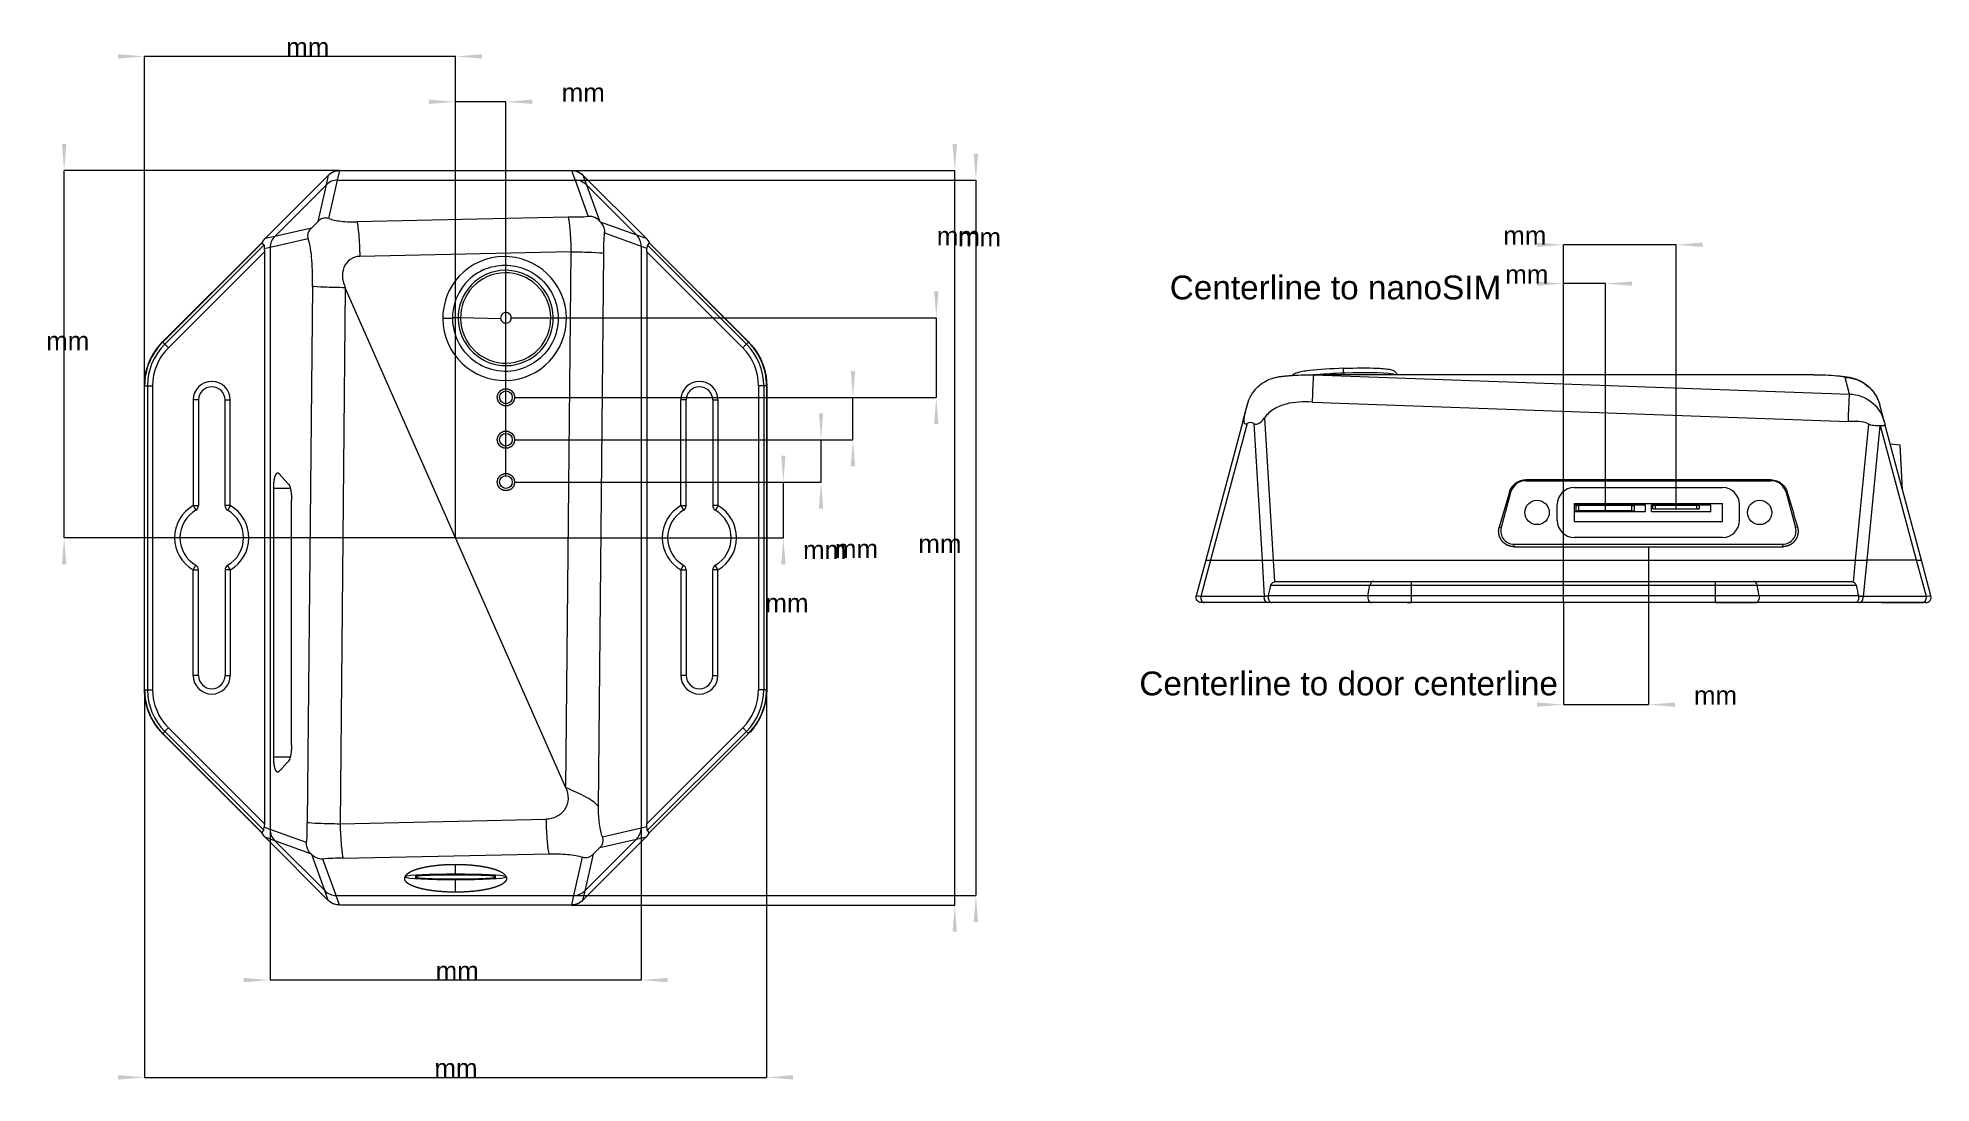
# Model space of a CAD drawing. Extents: x 27 to 384, y 67 to 264.
import ezdxf
from ezdxf.enums import TextEntityAlignment as Align

# ---------------------------------------------------------------- set-up
doc = ezdxf.new("R2010")
doc.units = 0
doc.layers.get('0').update_dxf_attribs({"linetype": 'CONTINUOUS'})
for name, color, linetype in [('Annotation', 7, 'CONTINUOUS'), ('Annotation001', 7, 'CONTINUOUS'), ('Dimension', 7, 'CONTINUOUS'), ('Dimension008', 7, 'CONTINUOUS'), ('Dimension009', 7, 'CONTINUOUS'), ('Dimension010', 7, 'CONTINUOUS'), ('Dimension011', 7, 'CONTINUOUS'), ('Dimension012', 7, 'CONTINUOUS'), ('Dimension013', 7, 'CONTINUOUS'), ('Dimension014', 7, 'CONTINUOUS'), ('Dimension015', 7, 'CONTINUOUS'), ('Dimension016', 7, 'CONTINUOUS'), ('Dimension017', 7, 'CONTINUOUS'), ('Dimension019', 7, 'CONTINUOUS'), ('Dimension020', 7, 'CONTINUOUS'), ('Dimension021', 7, 'CONTINUOUS'), ('View002', 7, 'CONTINUOUS'), ('View003', 7, 'CONTINUOUS')]:
    doc.layers.add(name, color=color, linetype=linetype)
doc.styles.get("Standard").update_dxf_attribs({"font": 'arial.ttf'})
doc.dimstyles.get("Standard").update_dxf_attribs({"dimscale": 0, "dimtxt": 2.5, "dimasz": 2.5, "dimexe": 1.25, "dimexo": 0.625, "dimtad": 1, "dimtxsty": 'STANDARD', "dimcen": 2.5, "dimazin": 3, "dimtfac": 1, "dimtmove": 0, "dimatfit": 3})

msp = doc.modelspace()

# ---------------------------------------------------------------- texts
at = {"layer": 'Annotation'}
msp.add_text('Centerline to nanoSIM', height=4.5, dxfattribs=at).set_placement((271.442, 214.66), align=Align.CENTER)
at = {"layer": 'Annotation001'}
msp.add_text('Centerline to door centerline', height=4.5, dxfattribs=at).set_placement((273.922, 139.931), align=Align.CENTER)

# ---------------------------------------------------------------- blocks, each defined once
blk = doc.blocks.new('*Dimension008')
at = {"color": 0}
for points in [[(200.034, 243.98), (199.201, 243.98), (199.618, 238.98)], [(200.034, 95.3647), (199.201, 95.3647), (199.618, 100.365)]]:
    blk.add_solid(points, dxfattribs=at)
at = {"layer": 'Dimension008'}
for p, q in [((127.333, 238.98), (199.618, 238.98)), ((199.618, 100.365), (199.618, 238.98)), ((127.302, 100.365), (199.618, 100.365))]:
    blk.add_line(p, q, dxfattribs=at)
blk.add_text(' mm', height=3.5, dxfattribs=at).set_placement((199.618, 224.877), align=Align.CENTER)
blk = doc.blocks.new('*Dimension009')
at = {"color": 0}
for points in [[(204.021, 242.174), (203.188, 242.174), (203.605, 237.174)], [(204.021, 97.171), (203.188, 97.171), (203.605, 102.171)]]:
    blk.add_solid(points, dxfattribs=at)
at = {"layer": 'Dimension009'}
for p, q in [((127.986, 237.174), (203.605, 237.174)), ((203.605, 237.174), (203.605, 102.171)), ((127.712, 102.171), (203.605, 102.171))]:
    blk.add_line(p, q, dxfattribs=at)
blk.add_text(' mm', height=3.5, dxfattribs=at).set_placement((203.605, 224.642), align=Align.CENTER)
blk = doc.blocks.new('*Dimension010')
at = {"color": 0}
for points in [[(167.702, 185.172), (166.869, 185.172), (167.286, 180.172)], [(167.702, 164.672), (166.869, 164.672), (167.286, 169.672)]]:
    blk.add_solid(points, dxfattribs=at)
at = {"layer": 'Dimension010'}
for p, q in [((116.601, 180.172), (167.286, 180.172)), ((167.286, 169.672), (167.286, 180.172)), ((105.451, 169.672), (167.286, 169.672))]:
    blk.add_line(p, q, dxfattribs=at)
blk.add_text(' mm', height=3.5, dxfattribs=at).set_placement((167.286, 155.616), align=Align.CENTER)
blk = doc.blocks.new('*Dimension')
at = {"color": 0}
for points in [[(174.808, 193.172), (173.974, 193.172), (174.391, 188.172)], [(174.808, 175.172), (173.974, 175.172), (174.391, 180.172)]]:
    blk.add_solid(points, dxfattribs=at)
at = {"layer": 'Dimension'}
for p, q in [((116.601, 188.172), (174.391, 188.172)), ((174.391, 180.172), (174.391, 188.172)), ((116.601, 180.172), (174.391, 180.172))]:
    blk.add_line(p, q, dxfattribs=at)
blk.add_text(' mm', height=3.5, dxfattribs=at).set_placement((174.391, 165.637), align=Align.CENTER)
blk = doc.blocks.new('*Dimension011')
at = {"color": 0}
for points in [[(180.827, 201.172), (179.993, 201.172), (180.41, 196.172)], [(180.827, 183.172), (179.993, 183.172), (180.41, 188.172)]]:
    blk.add_solid(points, dxfattribs=at)
at = {"layer": 'Dimension011'}
for p, q in [((116.601, 196.172), (180.41, 196.172)), ((180.41, 188.172), (180.41, 196.172)), ((116.601, 188.172), (180.41, 188.172))]:
    blk.add_line(p, q, dxfattribs=at)
blk.add_text(' mm', height=3.5, dxfattribs=at).set_placement((180.41, 165.839), align=Align.CENTER)
blk = doc.blocks.new('*Dimension012')
at = {"color": 0}
for points in [[(196.556, 216.172), (195.722, 216.172), (196.139, 211.172)], [(196.556, 191.172), (195.722, 191.172), (196.139, 196.172)]]:
    blk.add_solid(points, dxfattribs=at)
at = {"layer": 'Dimension012'}
for p, q in [((115.951, 211.172), (196.139, 211.172)), ((196.139, 211.172), (196.139, 196.172)), ((116.601, 196.172), (196.139, 196.172))]:
    blk.add_line(p, q, dxfattribs=at)
blk.add_text(' mm', height=3.5, dxfattribs=at).set_placement((196.139, 166.799), align=Align.CENTER)
blk = doc.blocks.new('*Dimension013')
at = {"color": 0}
for points in [[(41.7887, 67.4244), (41.7887, 68.2578), (46.7887, 67.8411)], [(169.114, 67.4244), (169.114, 68.2578), (164.114, 67.8411)]]:
    blk.add_solid(points, dxfattribs=at)
at = {"layer": 'Dimension013'}
for p, q in [((46.7887, 140.995), (46.7887, 67.8411)), ((164.114, 140.995), (164.114, 67.8411)), ((46.7887, 67.8411), (164.114, 67.8411))]:
    blk.add_line(p, q, dxfattribs=at)
blk.add_text(' mm', height=3.5, dxfattribs=at).set_placement((104.841, 67.8411), align=Align.CENTER)
blk = doc.blocks.new('*Dimension014')
at = {"color": 0}
for points in [[(65.45, 85.7795), (65.45, 86.6128), (70.45, 86.1961)], [(145.453, 85.7795), (145.453, 86.6128), (140.453, 86.1961)]]:
    blk.add_solid(points, dxfattribs=at)
at = {"layer": 'Dimension014'}
for p, q in [((70.45, 114.638), (70.45, 86.1961)), ((140.453, 114.911), (140.453, 86.1961)), ((140.453, 86.1961), (70.45, 86.1961))]:
    blk.add_line(p, q, dxfattribs=at)
blk.add_text(' mm', height=3.5, dxfattribs=at).set_placement((105.075, 86.1961), align=Align.CENTER)
blk = doc.blocks.new('*Dimension015')
at = {"color": 0}
for points in [[(100.451, 252.37), (100.451, 251.536), (105.451, 251.953)], [(119.951, 252.37), (119.951, 251.536), (114.951, 251.953)]]:
    blk.add_solid(points, dxfattribs=at)
at = {"layer": 'Dimension015'}
for p, q in [((105.451, 169.672), (105.451, 251.953)), ((114.951, 251.953), (105.451, 251.953)), ((114.951, 181.372), (114.951, 251.953))]:
    blk.add_line(p, q, dxfattribs=at)
blk.add_text(' mm', height=3.5, dxfattribs=at).set_placement((128.857, 251.953), align=Align.CENTER)
blk = doc.blocks.new('*Dimension016')
at = {"color": 0}
for points in [[(31.1862, 243.98), (32.0195, 243.98), (31.6029, 238.98)], [(31.1862, 164.672), (32.0195, 164.672), (31.6029, 169.672)]]:
    blk.add_solid(points, dxfattribs=at)
at = {"layer": 'Dimension016'}
for p, q in [((83.6012, 238.98), (31.6029, 238.98)), ((31.6029, 169.672), (31.6029, 238.98)), ((105.451, 169.672), (31.6029, 169.672))]:
    blk.add_line(p, q, dxfattribs=at)
blk.add_text(' mm', height=3.5, dxfattribs=at).set_placement((31.6029, 205.074), align=Align.CENTER)
blk = doc.blocks.new('*Dimension017')
at = {"color": 0}
for points in [[(41.7887, 260.932), (41.7887, 260.099), (46.7887, 260.516)], [(110.451, 260.932), (110.451, 260.099), (105.451, 260.516)]]:
    blk.add_solid(points, dxfattribs=at)
at = {"layer": 'Dimension017'}
for p, q in [((46.7887, 140.995), (46.7887, 260.516)), ((105.451, 260.516), (46.7887, 260.516)), ((105.451, 169.672), (105.451, 260.516))]:
    blk.add_line(p, q, dxfattribs=at)
blk.add_text(' mm', height=3.5, dxfattribs=at).set_placement((76.8883, 260.516), align=Align.CENTER)
blk = doc.blocks.new('*Dimension019')
at = {"color": 0}
for points in [[(309.472, 218.052), (309.472, 217.218), (314.472, 217.635)], [(327.372, 218.052), (327.372, 217.218), (322.372, 217.635)]]:
    blk.add_solid(points, dxfattribs=at)
at = {"layer": 'Dimension019'}
for p, q in [((314.472, 157.446), (314.472, 217.635)), ((322.372, 217.635), (314.472, 217.635)), ((322.372, 174.746), (322.372, 217.635))]:
    blk.add_line(p, q, dxfattribs=at)
blk.add_text(' mm', height=3.5, dxfattribs=at).set_placement((306.861, 217.635), align=Align.CENTER)
blk = doc.blocks.new('*Dimension020')
at = {"color": 0}
for points in [[(309.472, 225.388), (309.472, 224.554), (314.472, 224.971)], [(340.692, 225.388), (340.692, 224.554), (335.692, 224.971)]]:
    blk.add_solid(points, dxfattribs=at)
at = {"layer": 'Dimension020'}
for p, q in [((314.472, 157.446), (314.472, 224.971)), ((335.692, 224.971), (314.472, 224.971)), ((335.692, 175.146), (335.692, 224.971))]:
    blk.add_line(p, q, dxfattribs=at)
blk.add_text(' mm', height=3.5, dxfattribs=at).set_placement((306.481, 224.971), align=Align.CENTER)
blk = doc.blocks.new('*Dimension021')
at = {"color": 0}
for points in [[(309.472, 137.765), (309.472, 138.598), (314.472, 138.182)], [(335.472, 137.765), (335.472, 138.598), (330.472, 138.182)]]:
    blk.add_solid(points, dxfattribs=at)
at = {"layer": 'Dimension021'}
for p, q in [((330.472, 167.98), (330.472, 138.182)), ((314.472, 157.446), (314.472, 138.182)), ((314.472, 138.182), (330.472, 138.182))]:
    blk.add_line(p, q, dxfattribs=at)
blk.add_text(' mm', height=3.5, dxfattribs=at).set_placement((342.458, 138.182), align=Align.CENTER)

# ---------------------------------------------------------------- dimensions: what is measured, and where the dimension line sits
at = {"layer": 'Dimension'}
dim = msp.add_linear_dim(base=(174.391, 165.637), p1=(116.601, 180.172), p2=(116.601, 188.172), angle=90, text=' mm', dimstyle='STANDARD', dxfattribs=at)
dim.commit()
dim.dimension.update_dxf_attribs({"geometry": '*Dimension', "text_midpoint": (179.391, 165.637)})
at = {"layer": 'Dimension008'}
dim = msp.add_linear_dim(base=(199.618, 224.877), p1=(127.302, 100.365), p2=(127.333, 238.98), angle=90, text=' mm', dimstyle='STANDARD', dxfattribs=at)
dim.commit()
dim.dimension.update_dxf_attribs({"geometry": '*Dimension008', "text_midpoint": (204.618, 224.878)})
at = {"layer": 'Dimension009'}
dim = msp.add_linear_dim(base=(203.605, 224.642), p1=(127.986, 237.174), p2=(127.712, 102.171), angle=90, text=' mm', dimstyle='STANDARD', dxfattribs=at)
dim.commit()
dim.dimension.update_dxf_attribs({"geometry": '*Dimension009', "text_midpoint": (198.605, 224.632)})
at = {"layer": 'Dimension010'}
dim = msp.add_linear_dim(base=(167.286, 155.616), p1=(105.451, 169.672), p2=(116.601, 180.172), angle=90, text=' mm', dimstyle='STANDARD', dxfattribs=at)
dim.commit()
dim.dimension.update_dxf_attribs({"geometry": '*Dimension010', "text_midpoint": (170.713, 159.256)})
at = {"layer": 'Dimension011'}
dim = msp.add_linear_dim(base=(180.41, 165.839), p1=(116.601, 188.172), p2=(116.601, 196.172), angle=90, text=' mm', dimstyle='STANDARD', dxfattribs=at)
dim.commit()
dim.dimension.update_dxf_attribs({"geometry": '*Dimension011', "text_midpoint": (185.41, 165.839)})
at = {"layer": 'Dimension012'}
dim = msp.add_linear_dim(base=(196.139, 166.799), p1=(115.951, 211.172), p2=(116.601, 196.172), angle=90, text=' mm', dimstyle='STANDARD', dxfattribs=at)
dim.commit()
dim.dimension.update_dxf_attribs({"geometry": '*Dimension012', "text_midpoint": (191.144, 167.016)})
at = {"layer": 'Dimension013'}
dim = msp.add_linear_dim(base=(104.841, 67.8411), p1=(46.7887, 140.995), p2=(164.114, 140.995), text=' mm', dimstyle='STANDARD', dxfattribs=at)
dim.commit()
dim.dimension.update_dxf_attribs({"geometry": '*Dimension013', "text_midpoint": (104.841, 72.8411)})
at = {"layer": 'Dimension014'}
dim = msp.add_linear_dim(base=(105.075, 86.1961), p1=(140.453, 114.911), p2=(70.45, 114.638), text=' mm', dimstyle='STANDARD', dxfattribs=at)
dim.commit()
dim.dimension.update_dxf_attribs({"geometry": '*Dimension014', "text_midpoint": (105.056, 81.1962)})
at = {"layer": 'Dimension015'}
dim = msp.add_linear_dim(base=(128.857, 251.953), p1=(114.951, 181.372), p2=(105.451, 169.672), text=' mm', dimstyle='STANDARD', dxfattribs=at)
dim.commit()
dim.dimension.update_dxf_attribs({"geometry": '*Dimension015', "text_midpoint": (124.975, 248.801)})
at = {"layer": 'Dimension016'}
dim = msp.add_linear_dim(base=(31.6029, 205.074), p1=(105.451, 169.672), p2=(83.6012, 238.98), angle=90, text=' mm', dimstyle='STANDARD', dxfattribs=at)
dim.commit()
dim.dimension.update_dxf_attribs({"geometry": '*Dimension016', "text_midpoint": (36.3715, 203.571)})
at = {"layer": 'Dimension017'}
dim = msp.add_linear_dim(base=(76.8883, 260.516), p1=(105.451, 169.672), p2=(46.7887, 140.995), text=' mm', dimstyle='STANDARD', dxfattribs=at)
dim.commit()
dim.dimension.update_dxf_attribs({"geometry": '*Dimension017', "text_midpoint": (74.6923, 256.024)})
at = {"layer": 'Dimension019'}
dim = msp.add_linear_dim(base=(306.861, 217.635), p1=(322.372, 174.746), p2=(314.472, 157.446), text=' mm', dimstyle='STANDARD', dxfattribs=at)
dim.commit()
dim.dimension.update_dxf_attribs({"geometry": '*Dimension019', "text_midpoint": (302.313, 215.558)})
at = {"layer": 'Dimension020'}
dim = msp.add_linear_dim(base=(306.481, 224.971), p1=(335.692, 175.146), p2=(314.472, 157.446), text=' mm', dimstyle='STANDARD', dxfattribs=at)
dim.commit()
dim.dimension.update_dxf_attribs({"geometry": '*Dimension020', "text_midpoint": (303.278, 221.131)})
at = {"layer": 'Dimension021'}
dim = msp.add_linear_dim(base=(342.458, 138.182), p1=(314.472, 157.446), p2=(330.472, 167.98), text=' mm', dimstyle='STANDARD', dxfattribs=at)
dim.commit()
dim.dimension.update_dxf_attribs({"geometry": '*Dimension021', "text_midpoint": (345.208, 142.358)})

# ---------------------------------------------------------------- linework, layer by layer
at = {"layer": 'View002'}
for p, q in [((69.4962, 226.143), (81.4809, 238.128)), ((69.5037, 226.135), (81.4884, 238.12)), ((81.0706, 236.283), (71.3405, 226.553)), ((81.0706, 236.283), (71.3405, 226.553)), ((79.4991, 229.373), (81.0706, 236.283)), ((81.0706, 236.283), (81.4884, 238.12)), ((81.5385, 229.91), (83.1904, 237.174)), ((83.1904, 237.174), (83.6012, 238.98)), ((83.1904, 237.174), (127.986, 237.174)), ((83.1904, 237.174), (127.986, 237.174)), ((83.6012, 239.014), (127.333, 239.014)), ((83.6012, 238.98), (127.333, 238.98)), ((127.333, 238.98), (127.986, 237.174)), ((127.986, 237.174), (130.471, 230.3)), ((129.466, 238.114), (141.393, 226.187)), ((129.466, 238.114), (130.132, 236.271)), ((129.471, 238.119), (141.398, 226.192)), ((139.55, 226.853), (130.132, 236.271)), ((139.55, 226.853), (130.132, 236.271)), ((130.132, 236.271), (132.59, 229.472)), ((126.674, 230.156), (86.826, 229.293)), ((132.751, 229.311), (139.55, 226.853)), ((50.1806, 206.621), (68.9388, 225.379)), ((50.2047, 206.596), (68.9632, 225.355)), ((71.3405, 226.553), (69.5037, 226.135)), ((77.6515, 226.071), (70.45, 224.433)), ((78.2505, 228.125), (71.3405, 226.553)), ((133.571, 227.195), (140.453, 224.707)), ((139.55, 226.853), (141.393, 226.187)), ((141.975, 225.319), (160.698, 206.596)), ((141.999, 225.344), (160.722, 206.621)), ((69.2838, 224.918), (50.5836, 206.218)), ((69.3782, 223.646), (51.2666, 205.535)), ((70.45, 224.433), (69.3563, 224.185)), ((69.3782, 223.646), (69.3782, 115.699)), ((70.45, 224.433), (70.45, 114.638)), ((70.45, 224.433), (70.45, 114.638)), ((127.232, 223.641), (87.3842, 222.778)), ((126.254, 122.483), (127.232, 223.641)), ((132.425, 118.821), (133.435, 223.395)), ((140.453, 224.707), (140.453, 114.911)), ((140.453, 224.707), (140.453, 114.911)), ((140.453, 224.707), (141.559, 224.307)), ((141.525, 223.646), (141.525, 115.699)), ((141.525, 223.646), (159.636, 205.535)), ((141.654, 224.883), (160.319, 206.218)), ((78.4452, 217.108), (77.4677, 115.95)), ((84.6484, 216.862), (83.6709, 115.704)), ((126.254, 122.483), (84.6484, 216.862)), ((113.966, 211.004), (106.398, 211.174)), ((50.2047, 206.596), (50.5836, 206.218)), ((160.698, 206.596), (160.319, 206.218)), ((46.7547, 140.995), (46.7547, 198.35)), ((46.7887, 140.995), (46.7887, 198.35)), ((46.7887, 198.35), (47.3246, 198.35)), ((47.3246, 198.35), (47.3246, 140.995)), ((48.2906, 198.35), (48.2906, 140.995)), ((162.612, 198.35), (162.612, 140.995)), ((164.114, 198.35), (163.578, 198.35)), ((163.578, 198.35), (163.578, 140.995)), ((164.114, 198.35), (164.114, 140.995)), ((164.148, 198.35), (164.148, 140.995)), ((55.9514, 195.672), (55.9514, 175.735)), ((56.9514, 195.672), (56.9514, 175.735)), ((61.9514, 175.735), (61.9514, 195.672)), ((62.9514, 175.735), (62.9514, 195.672)), ((147.951, 175.735), (147.951, 195.672)), ((148.951, 175.735), (148.951, 195.672)), ((153.951, 195.672), (153.951, 175.735)), ((154.951, 195.672), (154.951, 175.735)), ((71.1291, 179.022), (71.1291, 128.323)), ((71.1291, 179.022), (74.2692, 179.022)), ((73.889, 179.877), (72.1234, 181.803)), ((74.5147, 130.582), (74.5147, 176.763)), ((55.9514, 143.672), (55.9514, 163.61)), ((56.9514, 143.672), (56.9514, 163.61)), ((61.9514, 163.61), (61.9514, 143.672)), ((62.9514, 163.61), (62.9514, 143.672)), ((147.951, 163.61), (147.951, 143.672)), ((148.951, 163.61), (148.951, 143.672)), ((153.951, 143.672), (153.951, 163.61)), ((154.951, 143.672), (154.951, 163.61)), ((46.7887, 140.995), (47.3246, 140.995)), ((164.114, 140.995), (163.578, 140.995)), ((68.9038, 114.001), (50.1806, 132.724)), ((50.2047, 132.748), (50.5836, 133.127)), ((68.9275, 114.026), (50.2047, 132.748)), ((50.5836, 133.127), (69.249, 114.462)), ((51.2666, 133.81), (69.3782, 115.699)), ((159.636, 133.81), (141.525, 115.699)), ((160.319, 133.127), (141.619, 114.427)), ((160.698, 132.748), (141.94, 113.99)), ((160.722, 132.724), (141.964, 113.966)), ((160.698, 132.748), (160.319, 133.127)), ((71.1291, 128.323), (74.2692, 128.323)), ((70.45, 114.638), (69.3436, 115.038)), ((77.3323, 112.15), (70.45, 114.638)), ((83.6709, 115.704), (122.494, 116.545)), ((133.144, 113.249), (140.453, 114.911)), ((140.453, 114.911), (141.547, 115.16)), ((81.4317, 101.226), (69.5048, 113.153)), ((81.4368, 101.231), (69.5099, 113.158)), ((71.3534, 112.491), (69.5099, 113.158)), ((80.7704, 103.074), (71.3534, 112.491)), ((80.7704, 103.074), (71.3534, 112.491)), ((78.1516, 110.034), (71.3534, 112.491)), ((141.399, 113.209), (129.415, 101.225)), ((141.407, 113.202), (129.422, 101.217)), ((139.562, 112.792), (129.832, 103.061)), ((139.562, 112.792), (129.832, 103.061)), ((132.652, 111.22), (139.562, 112.792)), ((139.562, 112.792), (141.399, 113.209)), ((80.7704, 103.074), (78.3132, 109.873)), ((82.9167, 102.171), (80.4321, 109.045)), ((84.2291, 109.189), (123.052, 110.029)), ((105.451, 106.173), (105.451, 108.042)), ((129.352, 109.378), (127.712, 102.171)), ((131.404, 109.971), (129.832, 103.061)), ((97.9414, 105.465), (97.9414, 105.862)), ((105.451, 102.784), (105.451, 105.172)), ((112.961, 105.465), (112.961, 105.862)), ((81.4368, 101.231), (80.7704, 103.074)), ((82.9167, 102.171), (127.712, 102.171)), ((82.9167, 102.171), (127.712, 102.171)), ((83.5696, 100.365), (82.9167, 102.171)), ((127.302, 100.365), (83.5696, 100.365)), ((127.302, 100.331), (83.5696, 100.331)), ((127.712, 102.171), (127.302, 100.365)), ((129.832, 103.061), (129.415, 101.225))]:
    msp.add_line(p, q, dxfattribs=at)
for centre in [(114.951, 196.172), (114.951, 188.172), (114.951, 180.172)]:
    msp.add_circle(centre, 1.2, dxfattribs=at)
for centre, radius, start, end in [((58.4514, 198.35), 11.6627, 135, 180), ((58.4514, 198.35), 11.1268, 135, 180), ((58.4514, 198.35), 10.1609, 135, 180), ((152.451, 198.35), 10.1609, 0, 45), ((152.451, 198.35), 11.1268, 0, 45), ((152.451, 198.35), 11.6627, 0, 45), ((59.4514, 195.672), 3.5, 0, 180), ((59.4514, 195.672), 2.5, 0, 180), ((59.4514, 195.672), 2.5, 0, 180), ((151.451, 195.672), 3.5, 0, 180), ((151.451, 195.672), 2.5, 0, 180), ((151.451, 195.672), 2.5, 0, 180), ((59.4514, 169.672), 7, 120, -120), ((55.9514, 175.735), 1, -60, 0), ((55.9514, 175.735), 1, -60, 0), ((62.9514, 175.735), 1, 180, -120), ((62.9514, 175.735), 1, 180, -120), ((62.9514, 175.735), 1, 180, -120), ((59.4514, 169.672), 7, -60, 60), ((151.451, 169.672), 7, 120, -120), ((147.951, 175.735), 1, -60, 0), ((147.951, 175.735), 1, -60, 0), ((154.951, 175.735), 1, 180, -120), ((154.951, 175.735), 1, 180, -120), ((151.451, 169.672), 7, -60, 60), ((59.4514, 169.672), 6, 120, -120), ((59.4514, 169.672), 6, 120, -120), ((59.4514, 169.672), 6, -60, 60), ((59.4514, 169.672), 6, -60, 60), ((59.4514, 169.672), 6, -60, 60), ((151.451, 169.672), 6, 120, -120), ((151.451, 169.672), 6, 120, -120), ((151.451, 169.672), 6, 120, -120), ((151.451, 169.672), 6, -60, 60), ((151.451, 169.672), 6, -60, 60), ((55.9514, 163.61), 1, 0, 60), ((55.9514, 163.61), 1, 0, 60), ((62.9514, 163.61), 1, 120, 180), ((62.9514, 163.61), 1, 120, 180), ((147.951, 163.61), 1, 0, 60), ((147.951, 163.61), 1, 0, 60), ((147.951, 163.61), 1, 0, 60), ((154.951, 163.61), 1, 120, 180), ((154.951, 163.61), 1, 120, 180), ((59.4514, 143.672), 3.5, -180, 0), ((59.4514, 143.672), 2.5, -180, 0), ((59.4514, 143.672), 2.5, -180, 0), ((151.451, 143.672), 3.5, -180, 0), ((151.451, 143.672), 2.5, -180, 0), ((151.451, 143.672), 2.5, -180, 0), ((58.4514, 140.995), 11.6627, 180, -135), ((58.4514, 140.995), 11.1268, 180, -135), ((58.4514, 140.995), 10.1609, 180, -135), ((152.451, 140.995), 10.1609, -45, 0), ((152.451, 140.995), 11.1268, -45, 0), ((152.451, 140.995), 11.6627, -45, 0)]:
    msp.add_arc(centre, radius, start, end, dxfattribs=at)
for centre, major_axis, ratio, start_param, end_param in [((83.1431, 234.068), (0.6899, 3.0337), 0.964257, 0.215877, 0.992482), ((83.1431, 234.068), (0.6899, 3.0337), 0.964257, 0.215877, 0.992482), ((128.061, 234.068), (1.0604, -2.9336), 0.961726, 2.02454, 2.80704), ((128.061, 234.068), (1.0604, -2.9336), 0.961726, 2.02454, 2.80704), ((73.5559, 224.481), (-3.0337, -0.6899), 0.964257, 5.2907, 6.06731), ((73.5559, 224.481), (-3.0337, -0.6899), 0.964257, 5.2907, 6.06731), ((137.347, 224.782), (2.9336, -1.0604), 0.961726, 0.334557, 1.11705), ((137.347, 224.782), (2.9336, -1.0604), 0.961726, 0.334557, 1.11705), ((114.695, 211.059), (-4.7196, 10.7059), 0.996195, 0, 6.28318), ((114.911, 211.154), (-3.6305, 8.2353), 0.996195, 0, 6.28318), ((114.831, 211.119), (-4.0339, 9.1503), 0.996195, 0, -5.12901), ((114.901, 211.15), (3.4411, -7.8057), 0.996195, 0, 6.28318), ((103.168, 211.152), (1.7, 0), 0.0352696, -1.65063, -0.0798349), ((105.859, 211.145), (1, 0), 0.0352696, -4.79222, -3.22143), ((114.831, 211.119), (-4.0339, 9.1503), 0.996195, -5.12901, -3.14159), ((105.859, 211.145), (1, 0), 0.0352696, -5.28092, -4.79222), ((73.5559, 114.562), (-2.9336, 1.0604), 0.961726, 0.334557, 1.11705), ((73.5559, 114.562), (-2.9336, 1.0604), 0.961726, 0.334557, 1.11705), ((137.347, 114.864), (3.0337, 0.6899), 0.964257, 5.2907, 6.06731), ((137.347, 114.864), (3.0337, 0.6899), 0.964257, 5.2907, 6.06731), ((105.451, 105.672), (9.5627, 0), 0.052336, -3.07534, -1.5708), ((105.451, 105.672), (9.5627, 0), 0.052336, -4.71239, -3.2638), ((105.451, 105.672), (9.5627, 0), 0.052336, -6.16098, -4.71239), ((105.451, 105.672), (9.5627, 0), 0.052336, -1.5708, -0.0662486), ((82.8415, 105.277), (-1.0604, 2.9336), 0.961726, 2.02454, 2.80704), ((82.8415, 105.277), (-1.0604, 2.9336), 0.961726, 2.02454, 2.80704), ((127.76, 105.277), (-0.6899, -3.0337), 0.964257, 0.215877, 0.992482), ((127.76, 105.277), (-0.6899, -3.0337), 0.964257, 0.215877, 0.992482)]:
    msp.add_ellipse(centre, major_axis=major_axis, ratio=ratio, start_param=start_param, end_param=end_param, dxfattribs=at)
for points, degree, knots in [([(81.4809, 238.128), (81.5482, 238.195), (81.618, 238.259), (81.6904, 238.319), (82.1482, 238.7), (82.7068, 238.932), (83.2676, 238.995), (83.3787, 239.008), (83.4899, 239.014), (83.6012, 239.014)], 3, [0, 0, 0, 0, 0.333333, 0.333333, 0.333333, 0.666667, 0.666667, 0.666667, 1, 1, 1, 1]), ([(81.4884, 238.12), (81.5523, 238.183), (81.6186, 238.242), (81.6872, 238.298), (81.9725, 238.532), (82.2913, 238.706), (82.617, 238.818), (82.9449, 238.929), (83.273, 238.983), (83.6012, 238.98)], 3, [521.091, 521.091, 521.091, 521.091, 521.354, 521.354, 521.354, 522.497, 522.497, 522.497, 523.64, 523.64, 523.64, 523.64]), ([(127.333, 239.014), (128.003, 239.017), (128.703, 238.777), (129.26, 238.312), (129.333, 238.251), (129.404, 238.187), (129.471, 238.119)], 3, [0, 0, 0, 0, 0.5, 0.5, 0.5, 1, 1, 1, 1]), ([(127.333, 238.98), (127.655, 238.984), (127.98, 238.932), (128.309, 238.824), (128.636, 238.715), (128.96, 238.541), (129.249, 238.307), (129.325, 238.246), (129.397, 238.182), (129.466, 238.114)], 3, [567.372, 567.372, 567.372, 567.372, 568.508, 568.508, 568.508, 569.643, 569.643, 569.643, 569.929, 569.929, 569.929, 569.929]), ([(81.5385, 229.91), (81.3893, 229.968), (81.2192, 230.004), (81.0283, 230.018), (80.8091, 230.032), (80.5728, 230.015), (80.3143, 229.931), (80.1752, 229.886), (80.0222, 229.814), (79.8732, 229.71), (79.729, 229.61), (79.6024, 229.489), (79.4992, 229.373)], 3, [0, 0, 0, 0, 0.296343, 0.296343, 0.296343, 0.637652, 0.637652, 0.637652, 0.821881, 0.821881, 0.821881, 1, 1, 1, 1]), ([(81.5385, 229.91), (82.1136, 229.694), (82.9265, 229.521), (83.855, 229.416), (84.7831, 229.31), (85.8172, 229.271), (86.826, 229.293)], 3, [0.394683, 0.394683, 0.394683, 0.394683, 0.697341, 0.697341, 0.697341, 1, 1, 1, 1]), ([(86.826, 229.293), (86.9501, 228.913), (87.0737, 228.057), (87.1733, 226.891), (87.2732, 225.73), (87.3483, 224.265), (87.3842, 222.778)], 3, [0, 0, 0, 0, 0.637347, 0.637347, 0.637347, 1.27469, 1.27469, 1.27469, 1.27469]), ([(130.471, 230.3), (129.914, 230.212), (129.257, 230.18), (128.614, 230.171), (127.968, 230.161), (127.319, 230.17), (126.674, 230.156)], 3, [0.37722, 0.37722, 0.37722, 0.37722, 0.68861, 0.68861, 0.68861, 1, 1, 1, 1]), ([(126.674, 230.156), (126.798, 229.776), (126.922, 228.92), (127.021, 227.754), (127.121, 226.593), (127.196, 225.128), (127.232, 223.641)], 3, [0, 0, 0, 0, 0.637347, 0.637347, 0.637347, 1.27469, 1.27469, 1.27469, 1.27469]), ([(132.59, 229.472), (132.255, 229.814), (131.828, 230.086), (131.352, 230.225), (131.054, 230.315), (130.726, 230.343), (130.471, 230.3)], 3, [0, 0, 0, 0, 0.612192, 0.612192, 0.612192, 1, 1, 1, 1]), ([(133.571, 227.195), (133.619, 227.472), (133.584, 227.831), (133.478, 228.152), (133.335, 228.596), (133.074, 228.995), (132.751, 229.311)], 3, [0, 0, 0, 0, 0.422818, 0.422818, 0.422818, 1, 1, 1, 1]), ([(69.4962, 226.143), (69.3998, 226.047), (69.313, 225.943), (69.0927, 225.679), (68.9388, 225.379)], 2, [0, 0, 0, 0.279231, 0.279231, 1, 1, 1]), ([(68.9564, 225.366), (69.1049, 225.666), (69.3256, 225.937), (69.4098, 226.04), (69.5037, 226.135)], 2, [503.161, 503.161, 503.161, 503.879, 503.879, 504.142, 504.142, 504.142]), ([(78.2504, 228.125), (78.0718, 227.966), (77.8867, 227.758), (77.7551, 227.518), (77.6579, 227.342), (77.5982, 227.163), (77.5684, 227.005), (77.4997, 226.622), (77.5615, 226.326), (77.6515, 226.071)], 3, [0, 0, 0, 0, 0.284819, 0.284819, 0.284819, 0.495016, 0.495016, 0.495016, 1, 1, 1, 1]), ([(78.4452, 217.108), (78.4614, 218.752), (78.456, 220.424), (78.343, 222.022), (78.2332, 223.608), (78.0036, 225.116), (77.6515, 226.071)], 3, [0, 0, 0, 0, 0.363037, 0.363037, 0.363037, 0.726073, 0.726073, 0.726073, 0.726073]), ([(133.435, 223.395), (133.442, 224.043), (133.429, 224.692), (133.438, 225.339), (133.448, 225.983), (133.481, 226.641), (133.571, 227.195)], 3, [0, 0, 0, 0, 0.310303, 0.310303, 0.310303, 0.620606, 0.620606, 0.620606, 0.620606]), ([(141.393, 226.187), (141.495, 226.083), (141.586, 225.97), (141.829, 225.668), (141.983, 225.332)], 2, [586.796, 586.796, 586.796, 587.081, 587.081, 587.865, 587.865, 587.865]), ([(69.2838, 224.918), (69.3036, 224.898), (69.3161, 224.85), (69.3214, 224.775), (69.3331, 224.629), (69.3349, 224.414), (69.3563, 224.185)], 3, [0, 0, 0, 0, 0.332924, 0.332924, 0.332924, 1, 1, 1, 1]), ([(87.3842, 222.778), (86.7333, 222.766), (86.0861, 222.561), (85.554, 222.185), (85.02, 221.811), (84.6082, 221.271), (84.3701, 220.665), (84.1291, 220.058), (84.0591, 219.39), (84.1248, 218.741), (84.1894, 218.09), (84.385, 217.458), (84.6484, 216.862)], 3, [0, 0, 0, 0, 0.25, 0.25, 0.25, 0.5, 0.5, 0.5, 0.75, 0.75, 0.75, 1, 1, 1, 1]), ([(127.232, 223.641), (128.663, 223.623), (130.053, 223.589), (131.154, 223.545), (132.258, 223.502), (133.067, 223.448), (133.435, 223.395)], 3, [0, 0, 0, 0, 0.614666, 0.614666, 0.614666, 1.22933, 1.22933, 1.22933, 1.22933]), ([(110.797, 220.27), (112.038, 220.818), (113.394, 221.107), (114.752, 221.114), (116.109, 221.122), (117.469, 220.847), (118.719, 220.313), (119.957, 219.785), (121.087, 219.002), (122.018, 218.028), (122.95, 217.055), (123.683, 215.891), (124.158, 214.63), (124.562, 213.558), (124.781, 212.416), (124.801, 211.271), (124.821, 210.127), (124.643, 208.979), (124.277, 207.895), (123.837, 206.589), (123.123, 205.376), (122.194, 204.361), (121.266, 203.344), (120.124, 202.523), (118.865, 201.969)], 3, [0, 0, 0, 0, 0.125, 0.125, 0.125, 0.25, 0.25, 0.25, 0.375, 0.375, 0.375, 0.5, 0.5, 0.5, 0.625, 0.625, 0.625, 0.75, 0.75, 0.75, 0.875, 0.875, 0.875, 1, 1, 1, 1]), ([(84.6484, 216.862), (83.2178, 216.879), (81.8276, 216.913), (80.7269, 216.957), (79.6225, 217.001), (78.8135, 217.054), (78.4452, 217.108)], 3, [0, 0, 0, 0, 0.614666, 0.614666, 0.614666, 1.22933, 1.22933, 1.22933, 1.22933]), ([(115.951, 211.172), (115.954, 211.477), (115.805, 211.78), (115.563, 211.963), (115.286, 212.182), (114.901, 212.228), (114.595, 212.107), (114.416, 212.039), (114.263, 211.92), (114.156, 211.778), (113.973, 211.539), (113.922, 211.246), (113.966, 211.004)], 3, [0, 0, 0, 0, 0.253462, 0.253462, 0.253462, 0.546653, 0.546653, 0.546653, 0.716834, 0.716834, 0.716834, 1, 1, 1, 1]), ([(113.966, 211.004), (114.004, 210.784), (114.107, 210.594), (114.276, 210.435), (114.395, 210.326), (114.55, 210.238), (114.727, 210.198), (115.043, 210.121), (115.429, 210.216), (115.679, 210.487), (115.849, 210.665), (115.952, 210.916), (115.951, 211.172)], 3, [0, 0, 0, 0, 0.263482, 0.263482, 0.263482, 0.44771, 0.44771, 0.44771, 0.777143, 0.777143, 0.777143, 1, 1, 1, 1]), ([(46.7547, 198.35), (46.7547, 198.794), (46.78, 199.237), (46.8304, 199.679), (46.9787, 200.98), (47.3479, 202.255), (47.9173, 203.434), (48.4859, 204.613), (49.2546, 205.695), (50.1806, 206.621)], 3, [0, 0, 0, 0, 0.145017, 0.145017, 0.145017, 0.572509, 0.572509, 0.572509, 1, 1, 1, 1]), ([(50.5836, 206.218), (50.5903, 206.211), (50.597, 206.204), (50.6037, 206.197), (50.6199, 206.181), (50.639, 206.162), (50.661, 206.14), (50.6845, 206.117), (50.7107, 206.091), (50.7394, 206.062), (50.7695, 206.032), (50.8017, 205.999), (50.8362, 205.965), (50.9591, 205.842), (51.1121, 205.689), (51.2666, 205.535)], 3, [0, 0, 0, 0, 0.0934998, 0.0934998, 0.0934998, 0.280499, 0.280499, 0.280499, 0.467499, 0.467499, 0.467499, 0.654498, 0.654498, 0.654498, 1.309, 1.309, 1.309, 1.309]), ([(160.319, 206.218), (160.313, 206.211), (160.306, 206.204), (160.299, 206.197), (160.283, 206.181), (160.264, 206.162), (160.242, 206.14), (160.218, 206.117), (160.192, 206.091), (160.164, 206.062), (160.133, 206.032), (160.101, 205.999), (160.067, 205.965), (159.944, 205.842), (159.791, 205.689), (159.636, 205.535)], 3, [0, 0, 0, 0, 0.0934998, 0.0934998, 0.0934998, 0.280499, 0.280499, 0.280499, 0.467499, 0.467499, 0.467499, 0.654498, 0.654498, 0.654498, 1.309, 1.309, 1.309, 1.309]), ([(160.722, 206.621), (161.254, 206.088), (161.731, 205.51), (162.151, 204.886), (163.447, 202.97), (164.152, 200.663), (164.148, 198.35)], 3, [0, 0, 0, 0, 0.245016, 0.245016, 0.245016, 1, 1, 1, 1]), ([(47.3246, 198.35), (47.3341, 198.35), (47.3436, 198.35), (47.353, 198.35), (47.3759, 198.35), (47.4029, 198.35), (47.434, 198.35), (47.4674, 198.35), (47.5043, 198.35), (47.5449, 198.35), (47.5875, 198.35), (47.6331, 198.35), (47.6818, 198.35), (47.8556, 198.35), (48.0721, 198.35), (48.2906, 198.35)], 3, [0.261799, 0.261799, 0.261799, 0.261799, 0.355299, 0.355299, 0.355299, 0.542299, 0.542299, 0.542299, 0.729298, 0.729298, 0.729298, 0.916298, 0.916298, 0.916298, 1.5708, 1.5708, 1.5708, 1.5708]), ([(116.601, 196.172), (116.438, 196.888), (115.98, 197.462), (115.319, 197.781), (114.584, 197.781), (113.923, 197.462), (113.465, 196.888), (113.301, 196.172), (113.465, 195.457), (113.923, 194.882), (114.584, 194.564), (115.319, 194.564), (115.98, 194.882), (116.438, 195.457), (116.601, 196.172)], 1, [2.72638, 2.72638, 3.17518, 3.62398, 4.07278, 4.52158, 4.97037, 5.41917, 5.86797, 6.31677, 6.76557, 7.21437, 7.66317, 8.11197, 8.56077, 9.00957, 9.00957]), ([(163.578, 198.35), (163.569, 198.35), (163.559, 198.35), (163.55, 198.35), (163.527, 198.35), (163.5, 198.35), (163.469, 198.35), (163.436, 198.35), (163.399, 198.35), (163.358, 198.35), (163.315, 198.35), (163.27, 198.35), (163.221, 198.35), (163.047, 198.35), (162.831, 198.35), (162.612, 198.35)], 3, [0.261799, 0.261799, 0.261799, 0.261799, 0.355299, 0.355299, 0.355299, 0.542299, 0.542299, 0.542299, 0.729298, 0.729298, 0.729298, 0.916298, 0.916298, 0.916298, 1.5708, 1.5708, 1.5708, 1.5708]), ([(56.9514, 195.672), (56.9494, 195.672), (56.9473, 195.672), (56.9452, 195.672), (56.9389, 195.672), (56.9326, 195.672), (56.9264, 195.672), (56.916, 195.672), (56.9057, 195.672), (56.8953, 195.672), (56.881, 195.672), (56.8667, 195.672), (56.8524, 195.672), (56.8343, 195.672), (56.8163, 195.672), (56.7982, 195.672), (56.7765, 195.672), (56.7549, 195.672), (56.7333, 195.672), (56.7084, 195.672), (56.6835, 195.672), (56.6586, 195.672), (56.6307, 195.672), (56.6028, 195.672), (56.5749, 195.672), (56.5152, 195.672), (56.452, 195.672), (56.3853, 195.672), (56.2496, 195.672), (56.1012, 195.672), (55.9514, 195.672)], 3, [3.14159, 3.14159, 3.14159, 3.14159, 3.25379, 3.25379, 3.25379, 3.36599, 3.36599, 3.36599, 3.47819, 3.47819, 3.47819, 3.59039, 3.59039, 3.59039, 3.70259, 3.70259, 3.70259, 3.81479, 3.81479, 3.81479, 3.92699, 3.92699, 3.92699, 4.03919, 4.03919, 4.03919, 4.26359, 4.26359, 4.26359, 4.71239, 4.71239, 4.71239, 4.71239]), ([(61.9514, 195.672), (61.9535, 195.672), (61.9556, 195.672), (61.9577, 195.672), (61.964, 195.672), (61.9703, 195.672), (61.9765, 195.672), (61.9869, 195.672), (61.9972, 195.672), (62.0076, 195.672), (62.0219, 195.672), (62.0362, 195.672), (62.0505, 195.672), (62.0686, 195.672), (62.0866, 195.672), (62.1047, 195.672), (62.1264, 195.672), (62.148, 195.672), (62.1696, 195.672), (62.1945, 195.672), (62.2194, 195.672), (62.2443, 195.672), (62.2722, 195.672), (62.3001, 195.672), (62.328, 195.672), (62.3877, 195.672), (62.4509, 195.672), (62.5176, 195.672), (62.6533, 195.672), (62.8017, 195.672), (62.9514, 195.672)], 3, [0, 0, 0, 0, 0.1122, 0.1122, 0.1122, 0.224399, 0.224399, 0.224399, 0.336599, 0.336599, 0.336599, 0.448799, 0.448799, 0.448799, 0.560999, 0.560999, 0.560999, 0.673198, 0.673198, 0.673198, 0.785398, 0.785398, 0.785398, 0.897598, 0.897598, 0.897598, 1.122, 1.122, 1.122, 1.5708, 1.5708, 1.5708, 1.5708]), ([(148.951, 195.672), (148.949, 195.672), (148.947, 195.672), (148.945, 195.672), (148.939, 195.672), (148.933, 195.672), (148.926, 195.672), (148.916, 195.672), (148.906, 195.672), (148.895, 195.672), (148.881, 195.672), (148.867, 195.672), (148.852, 195.672), (148.834, 195.672), (148.816, 195.672), (148.798, 195.672), (148.777, 195.672), (148.755, 195.672), (148.733, 195.672), (148.708, 195.672), (148.683, 195.672), (148.659, 195.672), (148.631, 195.672), (148.603, 195.672), (148.575, 195.672), (148.515, 195.672), (148.452, 195.672), (148.385, 195.672), (148.25, 195.672), (148.101, 195.672), (147.951, 195.672)], 3, [0, 0, 0, 0, 0.1122, 0.1122, 0.1122, 0.224399, 0.224399, 0.224399, 0.336599, 0.336599, 0.336599, 0.448799, 0.448799, 0.448799, 0.560999, 0.560999, 0.560999, 0.673198, 0.673198, 0.673198, 0.785398, 0.785398, 0.785398, 0.897598, 0.897598, 0.897598, 1.122, 1.122, 1.122, 1.5708, 1.5708, 1.5708, 1.5708]), ([(153.951, 195.672), (153.954, 195.672), (153.956, 195.672), (153.958, 195.672), (153.964, 195.672), (153.97, 195.672), (153.977, 195.672), (153.987, 195.672), (153.997, 195.672), (154.008, 195.672), (154.022, 195.672), (154.036, 195.672), (154.05, 195.672), (154.069, 195.672), (154.087, 195.672), (154.105, 195.672), (154.126, 195.672), (154.148, 195.672), (154.17, 195.672), (154.195, 195.672), (154.219, 195.672), (154.244, 195.672), (154.272, 195.672), (154.3, 195.672), (154.328, 195.672), (154.388, 195.672), (154.451, 195.672), (154.518, 195.672), (154.653, 195.672), (154.802, 195.672), (154.951, 195.672)], 3, [3.14159, 3.14159, 3.14159, 3.14159, 3.25379, 3.25379, 3.25379, 3.36599, 3.36599, 3.36599, 3.47819, 3.47819, 3.47819, 3.59039, 3.59039, 3.59039, 3.70259, 3.70259, 3.70259, 3.81479, 3.81479, 3.81479, 3.92699, 3.92699, 3.92699, 4.03919, 4.03919, 4.03919, 4.26359, 4.26359, 4.26359, 4.71239, 4.71239, 4.71239, 4.71239]), ([(116.601, 188.172), (116.438, 188.888), (115.98, 189.462), (115.319, 189.781), (114.584, 189.781), (113.923, 189.462), (113.465, 188.888), (113.301, 188.172), (113.465, 187.457), (113.923, 186.882), (114.584, 186.564), (115.319, 186.564), (115.98, 186.882), (116.438, 187.457), (116.601, 188.172)], 1, [2.72638, 2.72638, 3.17518, 3.62398, 4.07278, 4.52158, 4.97037, 5.41917, 5.86797, 6.31677, 6.76557, 7.21437, 7.66317, 8.11197, 8.56077, 9.00957, 9.00957]), ([(71.1291, 179.022), (71.1341, 179.351), (71.1492, 179.676), (71.174, 179.993), (71.2083, 180.296), (71.2516, 180.584), (71.3034, 180.851), (71.363, 181.094), (71.4296, 181.311), (71.5024, 181.498), (71.5804, 181.653), (71.6627, 181.774), (71.748, 181.859), (71.8354, 181.907), (71.9238, 181.918)], 1, [0, 0, 0.113874, 0.227749, 0.341623, 0.455497, 0.569372, 0.683246, 0.79712, 0.910995, 1.02487, 1.13874, 1.25262, 1.36649, 1.48037, 1.59424, 1.59424]), ([(73.889, 179.877), (73.9268, 179.829), (73.9646, 179.78), (74.001, 179.719), (74.0375, 179.658), (74.0722, 179.585), (74.107, 179.512), (74.1398, 179.427), (74.1727, 179.342), (74.2033, 179.246), (74.2339, 179.15), (74.262, 179.045), (74.2901, 178.939), (74.3155, 178.824), (74.3409, 178.709), (74.3634, 178.586), (74.3858, 178.462), (74.4052, 178.332), (74.4245, 178.202), (74.4406, 178.065), (74.4566, 177.929), (74.4692, 177.787), (74.4819, 177.646), (74.4909, 177.501), (74.5, 177.356), (74.5131, 177.061), (74.5147, 176.763)], 2, [1.85517, 1.85517, 1.85517, 1.94706, 1.94706, 2.03895, 2.03895, 2.13083, 2.13083, 2.22272, 2.22272, 2.31461, 2.31461, 2.4065, 2.4065, 2.49838, 2.49838, 2.59027, 2.59027, 2.68216, 2.68216, 2.77404, 2.77404, 2.86593, 2.86593, 2.95782, 2.95782, 3.14159, 3.14159, 3.14159]), ([(116.601, 180.172), (116.438, 180.888), (115.98, 181.462), (115.319, 181.781), (114.584, 181.781), (113.923, 181.462), (113.465, 180.888), (113.301, 180.172), (113.465, 179.457), (113.923, 178.882), (114.584, 178.564), (115.319, 178.564), (115.98, 178.882), (116.438, 179.457), (116.601, 180.172)], 1, [2.72638, 2.72638, 3.17518, 3.62398, 4.07278, 4.52158, 4.97037, 5.41917, 5.86797, 6.31677, 6.76557, 7.21437, 7.66317, 8.11197, 8.56077, 9.00957, 9.00957]), ([(55.9514, 175.735), (56.0362, 175.588), (56.1166, 175.449), (56.1692, 175.358), (56.2175, 175.274), (56.2643, 175.193), (56.305, 175.122), (56.3237, 175.09), (56.3424, 175.058), (56.3586, 175.029), (56.3748, 175.001), (56.3884, 174.978), (56.4019, 174.954), (56.4127, 174.936), (56.4234, 174.917), (56.4312, 174.904), (56.4389, 174.89), (56.4436, 174.882), (56.4483, 174.874), (56.4499, 174.871), (56.4514, 174.869)], 2, [4.71239, 4.71239, 4.71239, 5.04899, 5.04899, 5.27339, 5.27339, 5.49779, 5.49779, 5.60999, 5.60999, 5.72219, 5.72219, 5.83439, 5.83439, 5.94659, 5.94659, 6.05879, 6.05879, 6.17099, 6.17099, 6.28319, 6.28319, 6.28319]), ([(55.9514, 175.735), (56.1209, 175.735), (56.2817, 175.735), (56.3869, 175.735), (56.4835, 175.735), (56.5771, 175.735), (56.6586, 175.735), (56.6959, 175.735), (56.7333, 175.735), (56.7657, 175.735), (56.7982, 175.735), (56.8253, 175.735), (56.8524, 175.735), (56.8739, 175.735), (56.8953, 175.735), (56.9109, 175.735), (56.9264, 175.735), (56.9358, 175.735), (56.9452, 175.735), (56.9483, 175.735), (56.9514, 175.735)], 2, [4.71239, 4.71239, 4.71239, 5.04899, 5.04899, 5.27339, 5.27339, 5.49779, 5.49779, 5.60999, 5.60999, 5.72219, 5.72219, 5.83439, 5.83439, 5.94659, 5.94659, 6.05879, 6.05879, 6.17099, 6.17099, 6.28319, 6.28319, 6.28319]), ([(62.9514, 175.735), (62.782, 175.735), (62.6212, 175.735), (62.516, 175.735), (62.4194, 175.735), (62.3258, 175.735), (62.2443, 175.735), (62.207, 175.735), (62.1696, 175.735), (62.1372, 175.735), (62.1047, 175.735), (62.0776, 175.735), (62.0505, 175.735), (62.029, 175.735), (62.0076, 175.735), (61.992, 175.735), (61.9765, 175.735), (61.9671, 175.735), (61.9577, 175.735), (61.9546, 175.735), (61.9514, 175.735)], 2, [4.71239, 4.71239, 4.71239, 5.04899, 5.04899, 5.27339, 5.27339, 5.49779, 5.49779, 5.60999, 5.60999, 5.72219, 5.72219, 5.83439, 5.83439, 5.94659, 5.94659, 6.05879, 6.05879, 6.17099, 6.17099, 6.28319, 6.28319, 6.28319]), ([(62.9514, 175.735), (62.8667, 175.588), (62.7863, 175.449), (62.7337, 175.358), (62.6854, 175.274), (62.6386, 175.193), (62.5979, 175.122), (62.5792, 175.09), (62.5605, 175.058), (62.5443, 175.029), (62.5281, 175.001), (62.5145, 174.978), (62.501, 174.954), (62.4902, 174.936), (62.4795, 174.917), (62.4717, 174.904), (62.464, 174.89), (62.4593, 174.882), (62.4546, 174.874), (62.453, 174.871), (62.4514, 174.869)], 2, [4.71239, 4.71239, 4.71239, 5.04899, 5.04899, 5.27339, 5.27339, 5.49779, 5.49779, 5.60999, 5.60999, 5.72219, 5.72219, 5.83439, 5.83439, 5.94659, 5.94659, 6.05879, 6.05879, 6.17099, 6.17099, 6.28319, 6.28319, 6.28319]), ([(147.951, 175.735), (148.121, 175.735), (148.282, 175.735), (148.387, 175.735), (148.483, 175.735), (148.577, 175.735), (148.659, 175.735), (148.696, 175.735), (148.733, 175.735), (148.766, 175.735), (148.798, 175.735), (148.825, 175.735), (148.852, 175.735), (148.874, 175.735), (148.895, 175.735), (148.911, 175.735), (148.926, 175.735), (148.936, 175.735), (148.945, 175.735), (148.948, 175.735), (148.951, 175.735)], 2, [4.71239, 4.71239, 4.71239, 5.04899, 5.04899, 5.27339, 5.27339, 5.49779, 5.49779, 5.60999, 5.60999, 5.72219, 5.72219, 5.83439, 5.83439, 5.94659, 5.94659, 6.05879, 6.05879, 6.17099, 6.17099, 6.28319, 6.28319, 6.28319]), ([(147.951, 175.735), (148.036, 175.588), (148.117, 175.449), (148.169, 175.358), (148.217, 175.274), (148.264, 175.193), (148.305, 175.122), (148.324, 175.09), (148.342, 175.058), (148.359, 175.029), (148.375, 175.001), (148.388, 174.978), (148.402, 174.954), (148.413, 174.936), (148.423, 174.917), (148.431, 174.904), (148.439, 174.89), (148.444, 174.882), (148.448, 174.874), (148.45, 174.871), (148.451, 174.869)], 2, [4.71239, 4.71239, 4.71239, 5.04899, 5.04899, 5.27339, 5.27339, 5.49779, 5.49779, 5.60999, 5.60999, 5.72219, 5.72219, 5.83439, 5.83439, 5.94659, 5.94659, 6.05879, 6.05879, 6.17099, 6.17099, 6.28319, 6.28319, 6.28319]), ([(154.951, 175.735), (154.782, 175.735), (154.621, 175.735), (154.516, 175.735), (154.419, 175.735), (154.326, 175.735), (154.244, 175.735), (154.207, 175.735), (154.17, 175.735), (154.137, 175.735), (154.105, 175.735), (154.078, 175.735), (154.05, 175.735), (154.029, 175.735), (154.008, 175.735), (153.992, 175.735), (153.977, 175.735), (153.967, 175.735), (153.958, 175.735), (153.955, 175.735), (153.951, 175.735)], 2, [4.71239, 4.71239, 4.71239, 5.04899, 5.04899, 5.27339, 5.27339, 5.49779, 5.49779, 5.60999, 5.60999, 5.72219, 5.72219, 5.83439, 5.83439, 5.94659, 5.94659, 6.05879, 6.05879, 6.17099, 6.17099, 6.28319, 6.28319, 6.28319]), ([(154.951, 175.735), (154.867, 175.588), (154.786, 175.449), (154.734, 175.358), (154.685, 175.274), (154.639, 175.193), (154.598, 175.122), (154.579, 175.09), (154.561, 175.058), (154.544, 175.029), (154.528, 175.001), (154.515, 174.978), (154.501, 174.954), (154.49, 174.936), (154.48, 174.917), (154.472, 174.904), (154.464, 174.89), (154.459, 174.882), (154.455, 174.874), (154.453, 174.871), (154.451, 174.869)], 2, [4.71239, 4.71239, 4.71239, 5.04899, 5.04899, 5.27339, 5.27339, 5.49779, 5.49779, 5.60999, 5.60999, 5.72219, 5.72219, 5.83439, 5.83439, 5.94659, 5.94659, 6.05879, 6.05879, 6.17099, 6.17099, 6.28319, 6.28319, 6.28319]), ([(55.9514, 163.61), (56.0362, 163.757), (56.1166, 163.896), (56.1692, 163.987), (56.2175, 164.071), (56.2643, 164.152), (56.305, 164.223), (56.3237, 164.255), (56.3424, 164.287), (56.3586, 164.315), (56.3748, 164.344), (56.3884, 164.367), (56.4019, 164.391), (56.4127, 164.409), (56.4234, 164.428), (56.4312, 164.441), (56.4389, 164.455), (56.4436, 164.463), (56.4483, 164.471), (56.4499, 164.474), (56.4514, 164.476)], 2, [4.71239, 4.71239, 4.71239, 5.04899, 5.04899, 5.27339, 5.27339, 5.49779, 5.49779, 5.60999, 5.60999, 5.72219, 5.72219, 5.83439, 5.83439, 5.94659, 5.94659, 6.05879, 6.05879, 6.17099, 6.17099, 6.28319, 6.28319, 6.28319]), ([(62.9514, 163.61), (62.8667, 163.757), (62.7863, 163.896), (62.7337, 163.987), (62.6854, 164.071), (62.6386, 164.152), (62.5979, 164.223), (62.5792, 164.255), (62.5605, 164.287), (62.5443, 164.315), (62.5281, 164.344), (62.5145, 164.367), (62.501, 164.391), (62.4902, 164.409), (62.4795, 164.428), (62.4717, 164.441), (62.464, 164.455), (62.4593, 164.463), (62.4546, 164.471), (62.453, 164.474), (62.4514, 164.476)], 2, [4.71239, 4.71239, 4.71239, 5.04899, 5.04899, 5.27339, 5.27339, 5.49779, 5.49779, 5.60999, 5.60999, 5.72219, 5.72219, 5.83439, 5.83439, 5.94659, 5.94659, 6.05879, 6.05879, 6.17099, 6.17099, 6.28319, 6.28319, 6.28319]), ([(147.951, 163.61), (148.036, 163.757), (148.117, 163.896), (148.169, 163.987), (148.217, 164.071), (148.264, 164.152), (148.305, 164.223), (148.324, 164.255), (148.342, 164.287), (148.359, 164.315), (148.375, 164.344), (148.388, 164.367), (148.402, 164.391), (148.413, 164.409), (148.423, 164.428), (148.431, 164.441), (148.439, 164.455), (148.444, 164.463), (148.448, 164.471), (148.45, 164.474), (148.451, 164.476)], 2, [4.71239, 4.71239, 4.71239, 5.04899, 5.04899, 5.27339, 5.27339, 5.49779, 5.49779, 5.60999, 5.60999, 5.72219, 5.72219, 5.83439, 5.83439, 5.94659, 5.94659, 6.05879, 6.05879, 6.17099, 6.17099, 6.28319, 6.28319, 6.28319]), ([(154.951, 163.61), (154.867, 163.757), (154.786, 163.896), (154.734, 163.987), (154.685, 164.071), (154.639, 164.152), (154.598, 164.223), (154.579, 164.255), (154.561, 164.287), (154.544, 164.315), (154.528, 164.344), (154.515, 164.367), (154.501, 164.391), (154.49, 164.409), (154.48, 164.428), (154.472, 164.441), (154.464, 164.455), (154.459, 164.463), (154.455, 164.471), (154.453, 164.474), (154.451, 164.476)], 2, [4.71239, 4.71239, 4.71239, 5.04899, 5.04899, 5.27339, 5.27339, 5.49779, 5.49779, 5.60999, 5.60999, 5.72219, 5.72219, 5.83439, 5.83439, 5.94659, 5.94659, 6.05879, 6.05879, 6.17099, 6.17099, 6.28319, 6.28319, 6.28319]), ([(55.9514, 163.61), (56.1209, 163.61), (56.2817, 163.61), (56.3869, 163.61), (56.4835, 163.61), (56.5771, 163.61), (56.6586, 163.61), (56.6959, 163.61), (56.7333, 163.61), (56.7657, 163.61), (56.7982, 163.61), (56.8253, 163.61), (56.8524, 163.61), (56.8739, 163.61), (56.8953, 163.61), (56.9109, 163.61), (56.9264, 163.61), (56.9358, 163.61), (56.9452, 163.61), (56.9483, 163.61), (56.9514, 163.61)], 2, [4.71239, 4.71239, 4.71239, 5.04899, 5.04899, 5.27339, 5.27339, 5.49779, 5.49779, 5.60999, 5.60999, 5.72219, 5.72219, 5.83439, 5.83439, 5.94659, 5.94659, 6.05879, 6.05879, 6.17099, 6.17099, 6.28319, 6.28319, 6.28319]), ([(62.9514, 163.61), (62.782, 163.61), (62.6212, 163.61), (62.516, 163.61), (62.4194, 163.61), (62.3258, 163.61), (62.2443, 163.61), (62.207, 163.61), (62.1696, 163.61), (62.1372, 163.61), (62.1047, 163.61), (62.0776, 163.61), (62.0505, 163.61), (62.029, 163.61), (62.0076, 163.61), (61.992, 163.61), (61.9765, 163.61), (61.9671, 163.61), (61.9577, 163.61), (61.9546, 163.61), (61.9514, 163.61)], 2, [4.71239, 4.71239, 4.71239, 5.04899, 5.04899, 5.27339, 5.27339, 5.49779, 5.49779, 5.60999, 5.60999, 5.72219, 5.72219, 5.83439, 5.83439, 5.94659, 5.94659, 6.05879, 6.05879, 6.17099, 6.17099, 6.28319, 6.28319, 6.28319]), ([(147.951, 163.61), (148.121, 163.61), (148.282, 163.61), (148.387, 163.61), (148.483, 163.61), (148.577, 163.61), (148.659, 163.61), (148.696, 163.61), (148.733, 163.61), (148.766, 163.61), (148.798, 163.61), (148.825, 163.61), (148.852, 163.61), (148.874, 163.61), (148.895, 163.61), (148.911, 163.61), (148.926, 163.61), (148.936, 163.61), (148.945, 163.61), (148.948, 163.61), (148.951, 163.61)], 2, [4.71239, 4.71239, 4.71239, 5.04899, 5.04899, 5.27339, 5.27339, 5.49779, 5.49779, 5.60999, 5.60999, 5.72219, 5.72219, 5.83439, 5.83439, 5.94659, 5.94659, 6.05879, 6.05879, 6.17099, 6.17099, 6.28319, 6.28319, 6.28319]), ([(154.951, 163.61), (154.782, 163.61), (154.621, 163.61), (154.516, 163.61), (154.419, 163.61), (154.326, 163.61), (154.244, 163.61), (154.207, 163.61), (154.17, 163.61), (154.137, 163.61), (154.105, 163.61), (154.078, 163.61), (154.05, 163.61), (154.029, 163.61), (154.008, 163.61), (153.992, 163.61), (153.977, 163.61), (153.967, 163.61), (153.958, 163.61), (153.955, 163.61), (153.951, 163.61)], 2, [4.71239, 4.71239, 4.71239, 5.04899, 5.04899, 5.27339, 5.27339, 5.49779, 5.49779, 5.60999, 5.60999, 5.72219, 5.72219, 5.83439, 5.83439, 5.94659, 5.94659, 6.05879, 6.05879, 6.17099, 6.17099, 6.28319, 6.28319, 6.28319]), ([(56.9514, 143.672), (56.9494, 143.672), (56.9473, 143.672), (56.9452, 143.672), (56.9389, 143.672), (56.9326, 143.672), (56.9264, 143.672), (56.916, 143.672), (56.9057, 143.672), (56.8953, 143.672), (56.881, 143.672), (56.8667, 143.672), (56.8524, 143.672), (56.8343, 143.672), (56.8163, 143.672), (56.7982, 143.672), (56.7765, 143.672), (56.7549, 143.672), (56.7333, 143.672), (56.7084, 143.672), (56.6835, 143.672), (56.6586, 143.672), (56.6307, 143.672), (56.6028, 143.672), (56.5749, 143.672), (56.5152, 143.672), (56.452, 143.672), (56.3853, 143.672), (56.2496, 143.672), (56.1012, 143.672), (55.9514, 143.672)], 3, [3.14159, 3.14159, 3.14159, 3.14159, 3.25379, 3.25379, 3.25379, 3.36599, 3.36599, 3.36599, 3.47819, 3.47819, 3.47819, 3.59039, 3.59039, 3.59039, 3.70259, 3.70259, 3.70259, 3.81479, 3.81479, 3.81479, 3.92699, 3.92699, 3.92699, 4.03919, 4.03919, 4.03919, 4.26359, 4.26359, 4.26359, 4.71239, 4.71239, 4.71239, 4.71239]), ([(61.9514, 143.672), (61.9535, 143.672), (61.9556, 143.672), (61.9577, 143.672), (61.964, 143.672), (61.9703, 143.672), (61.9765, 143.672), (61.9869, 143.672), (61.9972, 143.672), (62.0076, 143.672), (62.0219, 143.672), (62.0362, 143.672), (62.0505, 143.672), (62.0686, 143.672), (62.0866, 143.672), (62.1047, 143.672), (62.1264, 143.672), (62.148, 143.672), (62.1696, 143.672), (62.1945, 143.672), (62.2194, 143.672), (62.2443, 143.672), (62.2722, 143.672), (62.3001, 143.672), (62.328, 143.672), (62.3877, 143.672), (62.4509, 143.672), (62.5176, 143.672), (62.6533, 143.672), (62.8017, 143.672), (62.9514, 143.672)], 3, [0, 0, 0, 0, 0.1122, 0.1122, 0.1122, 0.224399, 0.224399, 0.224399, 0.336599, 0.336599, 0.336599, 0.448799, 0.448799, 0.448799, 0.560999, 0.560999, 0.560999, 0.673198, 0.673198, 0.673198, 0.785398, 0.785398, 0.785398, 0.897598, 0.897598, 0.897598, 1.122, 1.122, 1.122, 1.5708, 1.5708, 1.5708, 1.5708]), ([(148.951, 143.672), (148.949, 143.672), (148.947, 143.672), (148.945, 143.672), (148.939, 143.672), (148.933, 143.672), (148.926, 143.672), (148.916, 143.672), (148.906, 143.672), (148.895, 143.672), (148.881, 143.672), (148.867, 143.672), (148.852, 143.672), (148.834, 143.672), (148.816, 143.672), (148.798, 143.672), (148.777, 143.672), (148.755, 143.672), (148.733, 143.672), (148.708, 143.672), (148.683, 143.672), (148.659, 143.672), (148.631, 143.672), (148.603, 143.672), (148.575, 143.672), (148.515, 143.672), (148.452, 143.672), (148.385, 143.672), (148.25, 143.672), (148.101, 143.672), (147.951, 143.672)], 3, [0, 0, 0, 0, 0.1122, 0.1122, 0.1122, 0.224399, 0.224399, 0.224399, 0.336599, 0.336599, 0.336599, 0.448799, 0.448799, 0.448799, 0.560999, 0.560999, 0.560999, 0.673198, 0.673198, 0.673198, 0.785398, 0.785398, 0.785398, 0.897598, 0.897598, 0.897598, 1.122, 1.122, 1.122, 1.5708, 1.5708, 1.5708, 1.5708]), ([(153.951, 143.672), (153.954, 143.672), (153.956, 143.672), (153.958, 143.672), (153.964, 143.672), (153.97, 143.672), (153.977, 143.672), (153.987, 143.672), (153.997, 143.672), (154.008, 143.672), (154.022, 143.672), (154.036, 143.672), (154.05, 143.672), (154.069, 143.672), (154.087, 143.672), (154.105, 143.672), (154.126, 143.672), (154.148, 143.672), (154.17, 143.672), (154.195, 143.672), (154.219, 143.672), (154.244, 143.672), (154.272, 143.672), (154.3, 143.672), (154.328, 143.672), (154.388, 143.672), (154.451, 143.672), (154.518, 143.672), (154.653, 143.672), (154.802, 143.672), (154.951, 143.672)], 3, [3.14159, 3.14159, 3.14159, 3.14159, 3.25379, 3.25379, 3.25379, 3.36599, 3.36599, 3.36599, 3.47819, 3.47819, 3.47819, 3.59039, 3.59039, 3.59039, 3.70259, 3.70259, 3.70259, 3.81479, 3.81479, 3.81479, 3.92699, 3.92699, 3.92699, 4.03919, 4.03919, 4.03919, 4.26359, 4.26359, 4.26359, 4.71239, 4.71239, 4.71239, 4.71239]), ([(50.1806, 132.724), (49.8663, 133.039), (49.5709, 133.37), (49.2943, 133.718), (48.4795, 134.742), (47.8387, 135.905), (47.4078, 137.141), (46.9761, 138.377), (46.7542, 139.686), (46.7547, 140.995)], 3, [0, 0, 0, 0, 0.145017, 0.145017, 0.145017, 0.572509, 0.572509, 0.572509, 1, 1, 1, 1]), ([(47.3246, 140.995), (47.3341, 140.995), (47.3436, 140.995), (47.353, 140.995), (47.3759, 140.995), (47.4029, 140.995), (47.434, 140.995), (47.4674, 140.995), (47.5043, 140.995), (47.5449, 140.995), (47.5875, 140.995), (47.6331, 140.995), (47.6818, 140.995), (47.8556, 140.995), (48.0721, 140.995), (48.2906, 140.995)], 3, [0, 0, 0, 0, 0.0934998, 0.0934998, 0.0934998, 0.280499, 0.280499, 0.280499, 0.467499, 0.467499, 0.467499, 0.654498, 0.654498, 0.654498, 1.309, 1.309, 1.309, 1.309]), ([(164.148, 140.995), (164.148, 140.551), (164.123, 140.108), (164.072, 139.666), (163.924, 138.365), (163.555, 137.09), (162.986, 135.911), (162.417, 134.732), (161.648, 133.65), (160.722, 132.724)], 3, [0, 0, 0, 0, 0.145017, 0.145017, 0.145017, 0.572509, 0.572509, 0.572509, 1, 1, 1, 1]), ([(163.578, 140.995), (163.569, 140.995), (163.559, 140.995), (163.55, 140.995), (163.527, 140.995), (163.5, 140.995), (163.469, 140.995), (163.436, 140.995), (163.399, 140.995), (163.358, 140.995), (163.315, 140.995), (163.27, 140.995), (163.221, 140.995), (163.047, 140.995), (162.831, 140.995), (162.612, 140.995)], 3, [0, 0, 0, 0, 0.0934998, 0.0934998, 0.0934998, 0.280499, 0.280499, 0.280499, 0.467499, 0.467499, 0.467499, 0.654498, 0.654498, 0.654498, 1.309, 1.309, 1.309, 1.309]), ([(50.5836, 133.127), (50.5903, 133.134), (50.597, 133.141), (50.6037, 133.147), (50.6199, 133.164), (50.639, 133.183), (50.661, 133.205), (50.6845, 133.228), (50.7107, 133.254), (50.7394, 133.283), (50.7695, 133.313), (50.8017, 133.345), (50.8362, 133.38), (50.9591, 133.503), (51.1121, 133.656), (51.2666, 133.81)], 3, [0.261799, 0.261799, 0.261799, 0.261799, 0.355299, 0.355299, 0.355299, 0.542299, 0.542299, 0.542299, 0.729298, 0.729298, 0.729298, 0.916298, 0.916298, 0.916298, 1.5708, 1.5708, 1.5708, 1.5708]), ([(160.319, 133.127), (160.313, 133.134), (160.306, 133.141), (160.299, 133.147), (160.283, 133.164), (160.264, 133.183), (160.242, 133.205), (160.218, 133.228), (160.192, 133.254), (160.164, 133.283), (160.133, 133.313), (160.101, 133.345), (160.067, 133.38), (159.944, 133.503), (159.791, 133.656), (159.636, 133.81)], 3, [0.261799, 0.261799, 0.261799, 0.261799, 0.355299, 0.355299, 0.355299, 0.542299, 0.542299, 0.542299, 0.729298, 0.729298, 0.729298, 0.916298, 0.916298, 0.916298, 1.5708, 1.5708, 1.5708, 1.5708]), ([(74.5147, 130.582), (74.5155, 129.791), (74.4345, 129.008), (74.2954, 128.428), (74.1867, 127.97), (74.044, 127.636), (73.889, 127.468)], 3, [0, 0, 0, 0, 0.560195, 0.560195, 0.560195, 1, 1, 1, 1]), ([(71.9238, 125.427), (71.8354, 125.438), (71.748, 125.486), (71.6627, 125.571), (71.5804, 125.692), (71.5024, 125.847), (71.4296, 126.034), (71.363, 126.25), (71.3034, 126.494), (71.2516, 126.761), (71.2083, 127.048), (71.174, 127.352), (71.1492, 127.669), (71.1341, 127.994), (71.1291, 128.323)], 1, [4.68894, 4.68894, 4.80282, 4.91669, 5.03057, 5.14444, 5.25832, 5.37219, 5.48606, 5.59994, 5.71381, 5.82769, 5.94156, 6.05544, 6.16931, 6.28319, 6.28319]), ([(126.254, 122.483), (126.539, 121.841), (126.691, 121.136), (126.663, 120.433), (126.637, 119.731), (126.428, 119.036), (126.052, 118.443), (125.677, 117.85), (125.139, 117.365), (124.516, 117.043), (123.894, 116.72), (123.194, 116.559), (122.494, 116.545)], 3, [0, 0, 0, 0, 0.25, 0.25, 0.25, 0.5, 0.5, 0.5, 0.75, 0.75, 0.75, 1, 1, 1, 1]), ([(132.425, 118.821), (132.062, 119.444), (131.258, 120.067), (130.159, 120.68), (129.064, 121.293), (127.68, 121.896), (126.254, 122.483)], 3, [0, 0, 0, 0, 1.81629, 1.81629, 1.81629, 3.63258, 3.63258, 3.63258, 3.63258]), ([(133.144, 113.249), (132.908, 113.839), (132.715, 114.684), (132.592, 115.661), (132.468, 116.637), (132.414, 117.737), (132.425, 118.821)], 3, [0.387656, 0.387656, 0.387656, 0.387656, 0.693828, 0.693828, 0.693828, 1, 1, 1, 1]), ([(77.3323, 112.15), (77.4219, 112.704), (77.4553, 113.362), (77.4644, 114.005), (77.474, 114.653), (77.4614, 115.302), (77.4677, 115.95)], 3, [0.379394, 0.379394, 0.379394, 0.379394, 0.689697, 0.689697, 0.689697, 1, 1, 1, 1]), ([(77.4677, 115.95), (77.836, 115.897), (78.6449, 115.843), (79.7493, 115.799), (80.85, 115.756), (82.2402, 115.722), (83.6709, 115.704)], 3, [0, 0, 0, 0, 0.614666, 0.614666, 0.614666, 1.22933, 1.22933, 1.22933, 1.22933]), ([(83.6709, 115.704), (83.7068, 114.217), (83.782, 112.752), (83.8818, 111.59), (83.9814, 110.425), (84.1051, 109.569), (84.2291, 109.189)], 3, [0, 0, 0, 0, 0.637347, 0.637347, 0.637347, 1.27469, 1.27469, 1.27469, 1.27469]), ([(122.494, 116.545), (122.53, 115.058), (122.605, 113.593), (122.705, 112.431), (122.804, 111.265), (122.928, 110.41), (123.052, 110.029)], 3, [0, 0, 0, 0, 0.637347, 0.637347, 0.637347, 1.27469, 1.27469, 1.27469, 1.27469]), ([(141.619, 114.427), (141.599, 114.447), (141.587, 114.494), (141.581, 114.569), (141.57, 114.716), (141.568, 114.931), (141.547, 115.16)], 3, [0, 0, 0, 0, 0.332924, 0.332924, 0.332924, 1, 1, 1, 1]), ([(69.5099, 113.158), (69.408, 113.262), (69.3167, 113.375), (69.074, 113.677), (68.9198, 114.013)], 2, [783.287, 783.287, 783.287, 783.573, 783.573, 784.356, 784.356, 784.356]), ([(78.1516, 110.034), (77.8287, 110.35), (77.5675, 110.749), (77.4252, 111.193), (77.3189, 111.514), (77.284, 111.873), (77.3323, 112.15)], 3, [0, 0, 0, 0, 0.577182, 0.577182, 0.577182, 1, 1, 1, 1]), ([(132.652, 111.22), (132.77, 111.325), (132.894, 111.455), (132.995, 111.604), (133.125, 111.795), (133.196, 111.982), (133.233, 112.145), (133.285, 112.37), (133.288, 112.572), (133.267, 112.76), (133.245, 112.94), (133.204, 113.103), (133.144, 113.249)], 3, [0, 0, 0, 0, 0.175443, 0.175443, 0.175443, 0.400448, 0.400448, 0.400448, 0.706722, 0.706722, 0.706722, 1, 1, 1, 1]), ([(141.947, 113.979), (141.798, 113.679), (141.577, 113.408), (141.493, 113.305), (141.399, 113.209)], 2, [699.652, 699.652, 699.652, 700.37, 700.37, 700.633, 700.633, 700.633]), ([(141.407, 113.202), (141.503, 113.298), (141.59, 113.402), (141.81, 113.666), (141.964, 113.966)], 2, [0, 0, 0, 0.279231, 0.279231, 1, 1, 1]), ([(80.4321, 109.045), (80.3128, 109.026), (80.1768, 109.02), (80.0358, 109.03), (79.8731, 109.042), (79.711, 109.072), (79.5494, 109.12), (79.0741, 109.259), (78.6476, 109.531), (78.3132, 109.873)], 3, [0, 0, 0, 0, 0.178762, 0.178762, 0.178762, 0.386086, 0.386086, 0.386086, 1, 1, 1, 1]), ([(84.2291, 109.189), (83.5835, 109.175), (82.9348, 109.184), (82.2885, 109.174), (81.646, 109.164), (80.9884, 109.133), (80.432, 109.045)], 3, [0, 0, 0, 0, 0.31139, 0.31139, 0.31139, 0.62278, 0.62278, 0.62278, 0.62278]), ([(95.9601, 105.733), (96.099, 105.998), (96.3433, 106.258), (96.69, 106.509), (97.1354, 106.75), (97.6743, 106.976), (98.3008, 107.186), (99.0077, 107.377), (99.7872, 107.547), (100.63, 107.695), (101.528, 107.818), (102.469, 107.915), (103.445, 107.985), (104.442, 108.028), (105.451, 108.042)], 1, [4.7973, 4.7973, 4.90343, 5.00957, 5.1157, 5.22184, 5.32797, 5.43411, 5.54024, 5.64638, 5.75251, 5.85865, 5.96478, 6.07092, 6.17705, 6.28319, 6.28319]), ([(105.451, 108.042), (106.461, 108.028), (107.458, 107.985), (108.433, 107.915), (109.375, 107.818), (110.273, 107.695), (111.116, 107.547), (111.895, 107.377), (112.602, 107.186), (113.229, 106.976), (113.768, 106.75), (114.213, 106.509), (114.56, 106.258), (114.804, 105.998), (114.943, 105.733)], 1, [0, 0, 0.106135, 0.21227, 0.318404, 0.424539, 0.530674, 0.636809, 0.742943, 0.849078, 0.955213, 1.06135, 1.16748, 1.27362, 1.37975, 1.48589, 1.48589]), ([(123.052, 110.029), (124.229, 110.055), (125.437, 110.027), (126.549, 109.92), (127.659, 109.815), (128.662, 109.628), (129.352, 109.378)], 3, [0, 0, 0, 0, 0.326943, 0.326943, 0.326943, 0.653886, 0.653886, 0.653886, 0.653886]), ([(131.404, 109.971), (131.333, 109.891), (131.252, 109.812), (131.162, 109.735), (131.026, 109.618), (130.866, 109.515), (130.71, 109.444), (130.529, 109.364), (130.357, 109.314), (130.194, 109.294), (129.86, 109.248), (129.578, 109.297), (129.352, 109.378)], 3, [0, 0, 0, 0, 0.127875, 0.127875, 0.127875, 0.321755, 0.321755, 0.321755, 0.543989, 0.543989, 0.543989, 1, 1, 1, 1]), ([(105.451, 102.784), (104.343, 102.801), (103.25, 102.852), (102.186, 102.936), (101.165, 103.051), (100.202, 103.197), (99.3085, 103.372), (98.497, 103.572), (97.7783, 103.796), (97.1618, 104.041), (96.656, 104.302), (96.2673, 104.578), (96.0012, 104.863), (95.8611, 105.155), (95.8488, 105.448)], 1, [0, 0, 0.115537, 0.231074, 0.346611, 0.462148, 0.577685, 0.693222, 0.808759, 0.924296, 1.03983, 1.15537, 1.27091, 1.38644, 1.50198, 1.61752, 1.61752]), ([(97.9414, 105.862), (97.9739, 105.865), (98.0064, 105.869), (98.0389, 105.872), (98.7526, 105.942), (99.8348, 106.001), (101.134, 106.042), (102.43, 106.083), (103.94, 106.105), (105.451, 106.104), (106.963, 106.105), (108.472, 106.083), (109.769, 106.042), (111.068, 106.001), (112.15, 105.942), (112.864, 105.872), (112.896, 105.869), (112.929, 105.865), (112.961, 105.862)], 3, [-0.194005, -0.194005, -0.194005, -0.194005, 0, 0, 0, 4.16926, 4.16926, 4.16926, 8.33851, 8.33851, 8.33851, 12.5078, 12.5078, 12.5078, 16.677, 16.677, 16.677, 16.871, 16.871, 16.871, 16.871]), ([(112.961, 105.465), (112.939, 105.463), (112.917, 105.461), (112.895, 105.458), (112.189, 105.388), (111.108, 105.328), (109.802, 105.286), (108.499, 105.245), (106.977, 105.223), (105.451, 105.223), (103.926, 105.223), (102.404, 105.245), (101.101, 105.286), (99.7954, 105.328), (98.714, 105.388), (98.0081, 105.458), (97.9859, 105.461), (97.9637, 105.463), (97.9414, 105.465)], 3, [-0.13304, -0.13304, -0.13304, -0.13304, 0, 0, 0, 4.16926, 4.16926, 4.16926, 8.33851, 8.33851, 8.33851, 12.5078, 12.5078, 12.5078, 16.677, 16.677, 16.677, 16.8101, 16.8101, 16.8101, 16.8101]), ([(115.054, 105.448), (115.042, 105.155), (114.902, 104.863), (114.636, 104.578), (114.247, 104.302), (113.741, 104.041), (113.125, 103.796), (112.406, 103.572), (111.594, 103.372), (110.701, 103.197), (109.738, 103.051), (108.717, 102.936), (107.653, 102.852), (106.56, 102.801), (105.451, 102.784)], 1, [4.66567, 4.66567, 4.7812, 4.89674, 5.01228, 5.12782, 5.24335, 5.35889, 5.47443, 5.58996, 5.7055, 5.82104, 5.93657, 6.05211, 6.16765, 6.28319, 6.28319]), ([(83.5696, 100.331), (82.9, 100.328), (82.1998, 100.568), (81.643, 101.033), (81.5696, 101.094), (81.4992, 101.158), (81.4317, 101.226)], 3, [0, 0, 0, 0, 0.5, 0.5, 0.5, 1, 1, 1, 1]), ([(83.5696, 100.365), (83.2481, 100.361), (82.9228, 100.413), (82.5939, 100.521), (82.2669, 100.63), (81.9428, 100.803), (81.6536, 101.038), (81.5784, 101.099), (81.5061, 101.163), (81.4368, 101.231)], 3, [763.863, 763.863, 763.863, 763.863, 764.999, 764.999, 764.999, 766.134, 766.134, 766.134, 766.42, 766.42, 766.42, 766.42]), ([(129.415, 101.225), (129.351, 101.162), (129.284, 101.103), (129.216, 101.047), (128.93, 100.813), (128.612, 100.639), (128.286, 100.527), (127.958, 100.416), (127.63, 100.362), (127.302, 100.365)], 3, [717.582, 717.582, 717.582, 717.582, 717.846, 717.846, 717.846, 718.988, 718.988, 718.988, 720.131, 720.131, 720.131, 720.131]), ([(129.422, 101.217), (129.355, 101.15), (129.285, 101.086), (129.213, 101.026), (128.755, 100.645), (128.196, 100.412), (127.635, 100.35), (127.524, 100.337), (127.413, 100.331), (127.302, 100.331)], 3, [0, 0, 0, 0, 0.333333, 0.333333, 0.333333, 0.666667, 0.666667, 0.666667, 1, 1, 1, 1])]:
    msp.add_open_spline(points, degree=degree, knots=knots, dxfattribs=at)
for points, degree in [([(81.4884, 238.12), (81.4809, 238.128), (81.4809, 238.128)], 2), ([(81.4809, 238.128), (81.4809, 238.128), (81.4884, 238.12)], 2), ([(83.6012, 239.014), (83.6012, 239.013), (83.6012, 238.98)], 2), ([(127.333, 239.014), (127.333, 239.014), (127.333, 238.98)], 2), ([(129.466, 238.114), (129.471, 238.119), (129.471, 238.119)], 2), ([(129.471, 238.119), (129.471, 238.119), (129.466, 238.114)], 2), ([(78.2505, 228.125), (78.6698, 228.498), (79.1258, 228.954), (79.4992, 229.373)], 3), ([(132.751, 229.311), (132.59, 229.472)], 1), ([(68.9564, 225.366), (68.9391, 225.379), (68.9388, 225.379)], 2), ([(68.9564, 225.366), (68.9608, 225.362), (68.9632, 225.355)], 2), ([(68.9632, 225.355), (69.0357, 225.133), (69.2838, 224.918)], 2), ([(69.5037, 226.135), (69.4961, 226.143), (69.4962, 226.143)], 2), ([(69.4962, 226.143), (69.4963, 226.143), (69.5037, 226.135)], 2), ([(141.393, 226.187), (141.398, 226.192), (141.398, 226.192)], 2), ([(141.398, 226.192), (141.398, 226.192), (141.393, 226.187)], 2), ([(141.999, 225.344), (141.851, 225.653), (141.65, 225.941), (141.398, 226.192)], 3), ([(141.654, 224.883), (141.909, 225.09), (141.975, 225.319)], 2), ([(141.983, 225.332), (141.978, 225.328), (141.975, 225.319)], 2), ([(141.983, 225.332), (141.999, 225.344), (141.999, 225.344)], 2), ([(69.3563, 224.185), (69.3781, 223.938), (69.3782, 223.646)], 2), ([(141.525, 223.646), (141.525, 223.889), (141.537, 224.119), (141.559, 224.307)], 3), ([(141.654, 224.883), (141.599, 224.837), (141.595, 224.585), (141.559, 224.307)], 3), ([(50.1806, 206.621), (50.1807, 206.62), (50.2047, 206.596)], 2), ([(160.722, 206.621), (160.722, 206.62), (160.698, 206.596)], 2), ([(46.7547, 198.35), (46.7548, 198.35), (46.7887, 198.35)], 2), ([(164.148, 198.35), (164.148, 198.35), (164.114, 198.35)], 2), ([(71.9238, 181.918), (72.0256, 181.909), (72.1234, 181.803)], 2), ([(46.7547, 140.995), (46.7548, 140.995), (46.7887, 140.995)], 2), ([(164.148, 140.995), (164.148, 140.995), (164.114, 140.995)], 2), ([(50.1806, 132.724), (50.1807, 132.724), (50.2047, 132.748)], 2), ([(160.722, 132.724), (160.722, 132.724), (160.698, 132.748)], 2), ([(72.1234, 125.542), (72.0256, 125.436), (71.9238, 125.427)], 2), ([(73.889, 127.468), (72.1234, 125.542)], 1), ([(69.249, 114.462), (68.9943, 114.254), (68.9275, 114.026)], 2), ([(69.249, 114.462), (69.3039, 114.508), (69.3082, 114.76), (69.3436, 115.038)], 3), ([(69.3782, 115.699), (69.3782, 115.456), (69.3662, 115.226), (69.3436, 115.038)], 3), ([(141.547, 115.16), (141.525, 115.407), (141.525, 115.699)], 2), ([(141.94, 113.99), (141.867, 114.212), (141.619, 114.427)], 2), ([(68.9198, 114.013), (68.904, 114.001), (68.9038, 114.001)], 2), ([(68.9038, 114.001), (69.0516, 113.692), (69.2533, 113.404), (69.5048, 113.153)], 3), ([(68.9198, 114.013), (68.9249, 114.017), (68.9275, 114.026)], 2), ([(69.5099, 113.158), (69.5048, 113.153), (69.5048, 113.153)], 2), ([(69.5048, 113.153), (69.5048, 113.153), (69.5099, 113.158)], 2), ([(131.404, 109.971), (131.777, 110.391), (132.233, 110.847), (132.652, 111.22)], 3), ([(141.399, 113.209), (141.407, 113.202), (141.407, 113.202)], 2), ([(141.407, 113.202), (141.407, 113.202), (141.399, 113.209)], 2), ([(141.947, 113.979), (141.942, 113.982), (141.94, 113.99)], 2), ([(141.947, 113.979), (141.964, 113.966), (141.964, 113.966)], 2), ([(78.3132, 109.873), (78.1516, 110.034)], 1), ([(95.8488, 105.448), (95.8743, 105.592), (95.9601, 105.733)], 2), ([(98.3705, 105.901), (97.9414, 105.465)], 1), ([(109.772, 106.042), (107.243, 105.949), (103.66, 105.949), (101.131, 106.042)], 3), ([(112.532, 105.901), (112.961, 105.465)], 1), ([(114.943, 105.733), (115.029, 105.592), (115.054, 105.448)], 2), ([(81.4368, 101.231), (81.4316, 101.226), (81.4317, 101.226)], 2), ([(81.4317, 101.226), (81.4317, 101.226), (81.4368, 101.231)], 2), ([(83.5696, 100.331), (83.5696, 100.331), (83.5696, 100.365)], 2), ([(127.302, 100.331), (127.302, 100.332), (127.302, 100.365)], 2), ([(129.415, 101.225), (129.422, 101.217), (129.422, 101.217)], 2), ([(129.422, 101.217), (129.422, 101.217), (129.415, 101.225)], 2)]:
    msp.add_open_spline(points, degree=degree, dxfattribs=at)
at = {"layer": 'View003'}
for p, q in [((361.661, 200.446), (267.283, 200.446)), ((267.283, 200.446), (368.44, 196.798)), ((368.44, 196.798), (367.6, 199.935)), ((253.988, 191.636), (254.851, 194.856)), ((267.037, 195.284), (368.194, 191.636)), ((374.95, 191.659), (374.115, 194.774)), ((254.234, 192.554), (246.971, 165.446)), ((254.771, 191.234), (247.861, 165.446)), ((256.02, 191.234), (257.591, 165.446)), ((258.073, 192.322), (259.711, 165.446)), ((371.994, 191.131), (369.507, 165.446)), ((374.11, 190.817), (371.653, 165.446)), ((381.07, 165.446), (374.272, 190.817)), ((381.973, 165.446), (375.099, 191.1)), ((377.972, 187.127), (376.103, 187.356)), ((353.562, 180.615), (307.382, 180.615)), ((307.382, 180.615), (307.382, 180.446)), ((307.382, 180.446), (353.562, 180.446)), ((316.472, 179.146), (344.472, 179.146)), ((304.267, 178.28), (302.342, 171.691)), ((304.484, 178.222), (302.708, 171.593)), ((304.267, 178.28), (304.484, 178.222)), ((313.272, 172.946), (313.272, 175.946)), ((316.472, 176.146), (316.472, 172.746)), ((316.472, 176.146), (344.472, 176.146)), ((316.522, 174.646), (316.522, 175.896)), ((316.522, 175.896), (329.922, 175.896)), ((316.872, 174.746), (316.872, 175.746)), ((327.372, 175.746), (317.372, 175.746)), ((317.372, 174.746), (317.372, 175.746)), ((327.372, 174.746), (327.372, 175.746)), ((327.872, 174.746), (327.872, 175.746)), ((329.922, 174.646), (329.922, 175.896)), ((331.072, 174.646), (331.072, 175.896)), ((331.072, 175.896), (342.272, 175.896)), ((331.292, 175.146), (331.292, 175.816)), ((331.792, 175.816), (339.592, 175.816)), ((331.792, 175.146), (331.792, 175.816)), ((331.792, 175.146), (339.592, 175.146)), ((339.592, 175.146), (339.592, 175.816)), ((340.092, 175.146), (340.092, 175.816)), ((342.272, 174.646), (342.272, 175.896)), ((344.472, 172.746), (344.472, 176.146)), ((347.672, 172.946), (347.672, 175.946)), ((356.46, 178.222), (358.236, 171.593)), ((302.342, 171.691), (302.708, 171.593)), ((316.472, 172.746), (344.472, 172.746)), ((316.522, 174.646), (329.922, 174.646)), ((327.372, 174.746), (317.372, 174.746)), ((331.072, 174.646), (342.272, 174.646)), ((358.602, 171.691), (358.236, 171.593)), ((305.122, 168.446), (355.822, 168.446)), ((305.122, 167.98), (305.122, 168.446)), ((305.122, 167.98), (355.822, 167.98)), ((344.472, 169.746), (316.472, 169.746)), ((355.822, 167.98), (355.822, 168.446)), ((246.971, 165.446), (245.164, 158.705)), ((247.861, 165.446), (246.024, 158.591)), ((247.861, 165.446), (257.591, 165.446)), ((247.861, 165.446), (257.591, 165.446)), ((257.591, 165.446), (258.009, 158.591)), ((259.711, 165.446), (369.507, 165.446)), ((259.711, 165.446), (369.507, 165.446)), ((259.711, 165.446), (259.96, 161.364)), ((369.507, 165.446), (369.107, 161.317)), ((371.653, 165.446), (370.987, 158.566)), ((381.07, 165.446), (371.653, 165.446)), ((381.07, 165.446), (371.653, 165.446)), ((382.914, 158.566), (381.07, 165.446)), ((383.78, 158.705), (381.973, 165.446)), ((260.498, 161.446), (278.61, 161.446)), ((260.498, 161.446), (285.795, 161.446)), ((285.795, 161.446), (343.149, 161.446)), ((343.149, 161.446), (368.446, 161.446)), ((350.334, 161.446), (368.446, 161.446)), ((258.009, 158.591), (246.024, 158.591)), ((258.709, 157.446), (246.724, 157.446)), ((277.548, 158.705), (258.789, 158.705)), ((259.227, 160.705), (277.927, 160.705)), ((278.231, 157.446), (259.36, 157.446)), ((277.548, 158.705), (277.927, 160.705)), ((285.795, 160.705), (343.149, 160.705)), ((285.795, 158.705), (285.795, 160.705)), ((343.149, 158.705), (285.795, 158.705)), ((343.149, 157.446), (285.795, 157.446)), ((343.149, 158.705), (343.149, 160.705)), ((369.558, 157.446), (350.713, 157.446)), ((351.017, 160.705), (369.683, 160.705)), ((351.396, 158.705), (351.017, 160.705)), ((370.119, 158.705), (351.396, 158.705)), ((382.212, 157.446), (370.285, 157.446)), ((382.914, 158.566), (370.987, 158.566)), ((374.472, 157.446), (382.22, 157.446))]:
    msp.add_line(p, q, dxfattribs=at)
for centre in [(309.472, 174.446), (351.472, 174.446)]:
    msp.add_circle(centre, 2.3, dxfattribs=at)
for centre, radius, start, end in [((307.382, 177.446), 3, 90, 165), ((316.472, 175.946), 3.2, 90, 180), ((344.472, 175.946), 3.2, 0, 90), ((353.562, 177.446), 3, 15, 90), ((305.122, 170.946), 2.5, 165, -90), ((316.472, 172.946), 3.2, 180, -90), ((344.472, 172.946), 3.2, -90, 0), ((355.822, 170.946), 2.5, -90, 15), ((246.13, 158.446), 1, 165, 166.177), ((246.13, 158.446), 1, 165, 166.177), ((246.13, 158.446), 1, -91.1778, -90), ((246.13, 158.446), 1, -91.1778, -90), ((382.814, 158.446), 1, -90, 15)]:
    msp.add_arc(centre, radius, start, end, dxfattribs=at)
for centre, major_axis, ratio, start_param, end_param in [((273.025, 199.939), (-9.9938, -0.3527), 0.0797502, 4.71239, 5.2456), ((273.025, 199.939), (-9.9938, -0.3527), 0.0797502, 3.34594, 4.71239), ((278.61, 160.446), (0, 1), 0.707107, 0, -4.97419), ((350.334, 160.446), (0, 1), 0.707107, 4.97419, 6.28319), ((246.724, 158.446), (0, 1), 0.707107, -4.85774, -3.14159), ((278.231, 158.446), (0, 1), 0.707107, -4.97419, -3.14159), ((350.713, 158.446), (0, 1), 0.707107, 3.14159, 4.97419), ((370.285, 158.446), (0, 1), 0.707107, 3.14159, 4.83279)]:
    msp.add_ellipse(centre, major_axis=major_axis, ratio=ratio, start_param=start_param, end_param=end_param, dxfattribs=at)
for points, degree, knots in [([(254.856, 194.875), (254.88, 194.96), (254.941, 195.173), (255.01, 195.37), (255.08, 195.572), (255.161, 195.776), (255.246, 195.963), (255.419, 196.343), (255.59, 196.648), (255.824, 196.996), (256.315, 197.723), (256.924, 198.338), (257.611, 198.821), (257.922, 199.04), (258.249, 199.233), (258.591, 199.399), (258.972, 199.584), (259.368, 199.735), (259.779, 199.85), (260.034, 199.922), (260.296, 199.979), (260.54, 200.021), (260.786, 200.063), (261.017, 200.094), (261.256, 200.123), (261.493, 200.151), (261.737, 200.178), (261.986, 200.203), (262.232, 200.228), (262.49, 200.253), (262.754, 200.277)], 3, [0, 0, 0, 0, 0.0416667, 0.0416667, 0.0416667, 0.0833333, 0.0833333, 0.0833333, 0.166667, 0.166667, 0.166667, 0.333333, 0.333333, 0.333333, 0.5, 0.5, 0.5, 0.666667, 0.666667, 0.666667, 0.75, 0.75, 0.75, 0.833333, 0.833333, 0.833333, 0.916667, 0.916667, 0.916667, 1, 1, 1, 1]), ([(262.754, 200.277), (263.4, 200.336), (264.201, 200.382), (264.99, 200.409), (265.783, 200.436), (266.561, 200.446), (267.283, 200.446)], 3, [0.394288, 0.394288, 0.394288, 0.394288, 0.697144, 0.697144, 0.697144, 1, 1, 1, 1]), ([(272.965, 201.655), (270.618, 201.573), (268.293, 201.416), (266.609, 201.224), (266.079, 201.164), (265.614, 201.101), (265.212, 201.035), (264.811, 200.969), (264.48, 200.902), (264.204, 200.824), (264.026, 200.774), (263.87, 200.722), (263.705, 200.64), (263.637, 200.606), (263.567, 200.563), (263.494, 200.51), (263.438, 200.47), (263.382, 200.421), (263.327, 200.363), (263.315, 200.349), (263.302, 200.335), (263.29, 200.321)], 3, [0, 0, 0, 0, 0.142857, 0.142857, 0.142857, 0.214286, 0.214286, 0.214286, 0.285714, 0.285714, 0.285714, 0.428571, 0.428571, 0.428571, 0.571429, 0.571429, 0.571429, 0.714286, 0.714286, 0.714286, 0.743206, 0.743206, 0.743206, 0.743206]), ([(267.283, 200.446), (267.265, 200.335), (267.231, 199.769), (267.187, 198.849), (267.144, 197.934), (267.09, 196.67), (267.037, 195.284)], 3, [0, 0, 0, 0, 0.614666, 0.614666, 0.614666, 1.22933, 1.22933, 1.22933, 1.22933]), ([(272.965, 201.655), (275.311, 201.739), (277.641, 201.746), (279.335, 201.673), (279.868, 201.65), (280.336, 201.62), (280.742, 201.583), (281.146, 201.545), (281.481, 201.502), (281.762, 201.444), (281.943, 201.406), (282.102, 201.366), (282.273, 201.295), (282.343, 201.267), (282.416, 201.229), (282.493, 201.181), (282.551, 201.145), (282.61, 201.099), (282.669, 201.045), (282.737, 200.983), (282.799, 200.909), (282.855, 200.822), (282.927, 200.709), (282.976, 200.584), (283.002, 200.446)], 3, [0, 0, 0, 0, 0.142857, 0.142857, 0.142857, 0.214286, 0.214286, 0.214286, 0.285714, 0.285714, 0.285714, 0.428571, 0.428571, 0.428571, 0.571429, 0.571429, 0.571429, 0.714286, 0.714286, 0.714286, 0.857143, 0.857143, 0.857143, 0.961063, 0.961063, 0.961063, 0.961063]), ([(272.997, 200.736), (272.991, 200.896), (272.986, 201.045), (272.983, 201.142), (272.98, 201.231), (272.977, 201.316), (272.974, 201.39), (272.973, 201.424), (272.972, 201.458), (272.971, 201.488), (272.969, 201.517), (272.969, 201.542), (272.968, 201.566), (272.967, 201.586), (272.966, 201.605), (272.966, 201.619), (272.965, 201.633), (272.965, 201.641), (272.965, 201.65), (272.965, 201.653), (272.965, 201.655)], 2, [0, 0, 0, 0.319492, 0.319492, 0.532486, 0.532486, 0.745481, 0.745481, 0.851978, 0.851978, 0.958475, 0.958475, 1.06497, 1.06497, 1.17147, 1.17147, 1.27797, 1.27797, 1.38446, 1.38446, 1.49096, 1.49096, 1.49096]), ([(361.661, 200.446), (362.361, 200.446), (363.137, 200.431), (363.902, 200.399), (364.666, 200.367), (365.41, 200.318), (366.013, 200.259)], 3, [0, 0, 0, 0, 0.27266, 0.27266, 0.27266, 0.54532, 0.54532, 0.54532, 0.54532]), ([(366.013, 200.259), (366.516, 200.209), (366.918, 200.154), (367.185, 200.098), (367.451, 200.042), (367.589, 199.987), (367.6, 199.935)], 3, [0.54532, 0.54532, 0.54532, 0.54532, 0.77266, 0.77266, 0.77266, 1, 1, 1, 1]), ([(366.013, 200.259), (366.728, 200.188), (367.385, 200.116), (367.987, 200.027), (368.128, 200.006), (368.265, 199.985), (368.415, 199.957), (368.562, 199.931), (368.711, 199.9), (368.862, 199.865), (369.016, 199.829), (369.176, 199.786), (369.342, 199.734), (369.506, 199.683), (369.664, 199.627), (369.816, 199.568), (370.036, 199.482), (370.248, 199.388), (370.454, 199.284), (370.659, 199.18), (370.859, 199.066), (371.054, 198.942), (371.465, 198.682), (371.849, 198.378), (372.206, 198.032), (372.534, 197.713), (372.831, 197.361), (373.097, 196.977), (373.362, 196.598), (373.591, 196.182), (373.784, 195.731), (373.811, 195.667), (373.838, 195.601), (373.865, 195.531)], 3, [0, 0, 0, 0, 0.166667, 0.166667, 0.166667, 0.208333, 0.208333, 0.208333, 0.25, 0.25, 0.25, 0.291667, 0.291667, 0.291667, 0.333333, 0.333333, 0.333333, 0.416667, 0.416667, 0.416667, 0.5, 0.5, 0.5, 0.666667, 0.666667, 0.666667, 0.75, 0.75, 0.75, 0.833333, 0.833333, 0.833333, 0.859983, 0.859983, 0.859983, 0.859983]), ([(367.6, 199.935), (369.087, 199.889), (370.552, 199.352), (371.713, 198.427), (372.879, 197.508), (373.735, 196.207), (374.115, 194.774)], 3, [0, 0, 0, 0, 0.637347, 0.637347, 0.637347, 1.27469, 1.27469, 1.27469, 1.27469]), ([(368.194, 191.636), (368.248, 193.022), (368.301, 194.286), (368.345, 195.201), (368.389, 196.121), (368.423, 196.687), (368.44, 196.798)], 3, [0, 0, 0, 0, 0.614666, 0.614666, 0.614666, 1.22933, 1.22933, 1.22933, 1.22933]), ([(368.44, 196.798), (369.897, 196.752), (371.333, 196.236), (372.483, 195.346), (373.636, 194.46), (374.497, 193.204), (374.907, 191.81)], 3, [0, 0, 0, 0, 0.62438, 0.62438, 0.62438, 1.24876, 1.24876, 1.24876, 1.24876]), ([(254.234, 192.554), (254.439, 193.317), (254.605, 193.936), (254.711, 194.332), (254.817, 194.73), (254.866, 194.911), (254.856, 194.875)], 3, [0.394683, 0.394683, 0.394683, 0.394683, 0.681074, 0.681074, 0.681074, 0.967464, 0.967464, 0.967464, 0.967464]), ([(267.037, 195.284), (265.393, 195.345), (263.72, 195.325), (262.123, 194.903), (261.327, 194.693), (260.557, 194.383), (259.862, 193.953), (259.167, 193.524), (258.549, 192.974), (258.073, 192.322)], 3, [0, 0, 0, 0, 0.363037, 0.363037, 0.363037, 0.544555, 0.544555, 0.544555, 0.726073, 0.726073, 0.726073, 0.726073]), ([(254.234, 192.554), (254.177, 192.347), (254.141, 192.148), (254.126, 191.957), (254.113, 191.741), (254.13, 191.526), (254.213, 191.349), (254.259, 191.255), (254.33, 191.175), (254.434, 191.155), (254.535, 191.135), (254.655, 191.174), (254.771, 191.234)], 3, [0, 0, 0, 0, 0.296343, 0.296343, 0.296343, 0.637652, 0.637652, 0.637652, 0.821881, 0.821881, 0.821881, 1, 1, 1, 1]), ([(256.02, 191.234), (256.178, 191.141), (256.386, 191.084), (256.627, 191.133), (256.803, 191.168), (256.981, 191.257), (257.14, 191.366), (257.522, 191.634), (257.819, 191.979), (258.073, 192.322)], 3, [0, 0, 0, 0, 0.284819, 0.284819, 0.284819, 0.495016, 0.495016, 0.495016, 1, 1, 1, 1]), ([(371.994, 191.131), (371.441, 191.465), (370.783, 191.59), (370.139, 191.624), (369.491, 191.66), (368.842, 191.613), (368.194, 191.636)], 3, [0.379394, 0.379394, 0.379394, 0.379394, 0.689697, 0.689697, 0.689697, 1, 1, 1, 1]), ([(374.11, 190.817), (373.794, 190.784), (373.395, 190.79), (372.952, 190.847), (372.63, 190.886), (372.271, 190.959), (371.994, 191.131)], 3, [0, 0, 0, 0, 0.577182, 0.577182, 0.577182, 1, 1, 1, 1]), ([(375.099, 191.1), (375.119, 191.029), (375.124, 190.973), (375.115, 190.934), (375.103, 190.892), (375.073, 190.862), (375.025, 190.845), (374.886, 190.791), (374.614, 190.783), (374.272, 190.817)], 3, [0, 0, 0, 0, 0.178762, 0.178762, 0.178762, 0.386086, 0.386086, 0.386086, 1, 1, 1, 1]), ([(374.959, 191.623), (374.969, 191.588), (374.96, 191.619), (374.972, 191.575), (374.983, 191.534), (375.016, 191.412), (375.099, 191.1)], 3, [0.0310651, 0.0310651, 0.0310651, 0.0310651, 0.326923, 0.326923, 0.326923, 0.62278, 0.62278, 0.62278, 0.62278]), ([(378.411, 178.741), (378.36, 179.714), (378.31, 180.664), (378.262, 181.581), (378.216, 182.455), (378.173, 183.277), (378.133, 184.037), (378.097, 184.729), (378.065, 185.345), (378.037, 185.877), (378.014, 186.32), (377.995, 186.67), (377.982, 186.923), (377.974, 187.075), (377.972, 187.127)], 1, [4.83459, 4.83459, 4.93806, 5.04153, 5.14501, 5.24848, 5.35195, 5.45542, 5.55889, 5.66236, 5.76583, 5.8693, 5.97277, 6.07624, 6.17971, 6.28319, 6.28319]), ([(304.267, 178.28), (304.364, 178.562), (304.486, 178.834), (304.633, 179.094), (304.802, 179.339), (304.994, 179.567), (305.206, 179.777), (305.436, 179.967), (305.682, 180.134), (305.943, 180.279), (306.216, 180.399), (306.499, 180.493), (306.789, 180.561), (307.084, 180.602), (307.382, 180.615)], 1, [1.85517, 1.85517, 1.94706, 2.03895, 2.13083, 2.22272, 2.31461, 2.4065, 2.49838, 2.59027, 2.68216, 2.77404, 2.86593, 2.95782, 3.04971, 3.14159, 3.14159]), ([(353.562, 180.615), (354.353, 180.618), (355.136, 180.316), (355.716, 179.797), (356.174, 179.391), (356.509, 178.859), (356.677, 178.28)], 3, [0, 0, 0, 0, 0.560195, 0.560195, 0.560195, 1, 1, 1, 1]), ([(316.872, 175.746), (316.872, 175.746), (316.926, 175.746), (317.018, 175.746), (317.112, 175.746), (317.241, 175.746), (317.372, 175.746)], 3, [3.14159, 3.14159, 3.14159, 3.14159, 3.92699, 3.92699, 3.92699, 4.71239, 4.71239, 4.71239, 4.71239]), ([(327.372, 175.746), (327.503, 175.746), (327.632, 175.746), (327.726, 175.746), (327.818, 175.746), (327.872, 175.746), (327.872, 175.746)], 3, [4.71239, 4.71239, 4.71239, 4.71239, 5.49779, 5.49779, 5.49779, 6.28319, 6.28319, 6.28319, 6.28319]), ([(331.292, 175.816), (331.292, 175.816), (331.346, 175.816), (331.438, 175.816), (331.532, 175.816), (331.661, 175.816), (331.792, 175.816)], 3, [3.14159, 3.14159, 3.14159, 3.14159, 3.92699, 3.92699, 3.92699, 4.71239, 4.71239, 4.71239, 4.71239]), ([(331.292, 175.146), (331.292, 175.146), (331.346, 175.146), (331.438, 175.146), (331.532, 175.146), (331.661, 175.146), (331.792, 175.146)], 3, [3.14159, 3.14159, 3.14159, 3.14159, 3.92699, 3.92699, 3.92699, 4.71239, 4.71239, 4.71239, 4.71239]), ([(339.592, 175.816), (339.723, 175.816), (339.852, 175.816), (339.946, 175.816), (340.038, 175.816), (340.092, 175.816), (340.092, 175.816)], 3, [4.71239, 4.71239, 4.71239, 4.71239, 5.49779, 5.49779, 5.49779, 6.28319, 6.28319, 6.28319, 6.28319]), ([(339.592, 175.146), (339.723, 175.146), (339.852, 175.146), (339.946, 175.146), (340.038, 175.146), (340.092, 175.146), (340.092, 175.146)], 3, [4.71239, 4.71239, 4.71239, 4.71239, 5.49779, 5.49779, 5.49779, 6.28319, 6.28319, 6.28319, 6.28319]), ([(305.122, 167.98), (304.74, 168.006), (304.364, 168.081), (304.001, 168.206), (303.658, 168.378), (303.34, 168.593), (303.054, 168.849), (302.804, 169.14), (302.595, 169.462), (302.43, 169.808), (302.312, 170.173), (302.244, 170.551), (302.226, 170.934), (302.259, 171.316), (302.342, 171.691)], 1, [0, 0, 0.132512, 0.265025, 0.397537, 0.530049, 0.662562, 0.795074, 0.927587, 1.0601, 1.19261, 1.32512, 1.45764, 1.59015, 1.72266, 1.85517, 1.85517]), ([(316.872, 174.746), (316.872, 174.746), (316.926, 174.746), (317.018, 174.746), (317.112, 174.746), (317.241, 174.746), (317.372, 174.746)], 3, [3.14159, 3.14159, 3.14159, 3.14159, 3.92699, 3.92699, 3.92699, 4.71239, 4.71239, 4.71239, 4.71239]), ([(327.372, 174.746), (327.503, 174.746), (327.632, 174.746), (327.726, 174.746), (327.818, 174.746), (327.872, 174.746), (327.872, 174.746)], 3, [4.71239, 4.71239, 4.71239, 4.71239, 5.49779, 5.49779, 5.49779, 6.28319, 6.28319, 6.28319, 6.28319]), ([(358.602, 171.691), (358.685, 171.316), (358.718, 170.934), (358.7, 170.551), (358.632, 170.173), (358.514, 169.808), (358.349, 169.462), (358.14, 169.14), (357.89, 168.849), (357.604, 168.593), (357.286, 168.378), (356.943, 168.206), (356.58, 168.081), (356.204, 168.006), (355.822, 167.98)], 1, [4.42801, 4.42801, 4.56052, 4.69304, 4.82555, 4.95806, 5.09057, 5.22309, 5.3556, 5.48811, 5.62062, 5.75314, 5.88565, 6.01816, 6.15067, 6.28319, 6.28319]), ([(246.971, 165.446), (246.973, 165.446), (246.975, 165.446), (246.983, 165.446), (246.99, 165.446), (247.002, 165.446), (247.014, 165.446), (247.03, 165.446), (247.047, 165.446), (247.068, 165.446), (247.089, 165.446), (247.115, 165.446), (247.141, 165.446), (247.171, 165.446), (247.202, 165.446), (247.237, 165.446), (247.271, 165.446), (247.311, 165.446), (247.35, 165.446), (247.393, 165.446), (247.436, 165.446), (247.529, 165.446), (247.634, 165.446), (247.742, 165.446), (247.861, 165.446)], 2, [0.215877, 0.215877, 0.215877, 0.271348, 0.271348, 0.32682, 0.32682, 0.382292, 0.382292, 0.437764, 0.437764, 0.493235, 0.493235, 0.548707, 0.548707, 0.604179, 0.604179, 0.659651, 0.659651, 0.715123, 0.715123, 0.770594, 0.770594, 0.881538, 0.881538, 0.992482, 0.992482, 0.992482]), ([(246.971, 165.446), (246.973, 165.446), (246.975, 165.446), (246.983, 165.446), (246.99, 165.446), (247.002, 165.446), (247.014, 165.446), (247.03, 165.446), (247.047, 165.446), (247.068, 165.446), (247.089, 165.446), (247.115, 165.446), (247.141, 165.446), (247.171, 165.446), (247.202, 165.446), (247.237, 165.446), (247.271, 165.446), (247.311, 165.446), (247.35, 165.446), (247.393, 165.446), (247.436, 165.446), (247.529, 165.446), (247.634, 165.446), (247.742, 165.446), (247.861, 165.446)], 2, [0.215877, 0.215877, 0.215877, 0.271348, 0.271348, 0.32682, 0.32682, 0.382292, 0.382292, 0.437764, 0.437764, 0.493235, 0.493235, 0.548707, 0.548707, 0.604179, 0.604179, 0.659651, 0.659651, 0.715123, 0.715123, 0.770594, 0.770594, 0.881538, 0.881538, 0.992482, 0.992482, 0.992482]), ([(381.07, 165.446), (381.13, 165.446), (381.189, 165.446), (381.303, 165.446), (381.405, 165.446), (381.453, 165.446), (381.501, 165.446), (381.545, 165.446), (381.589, 165.446), (381.628, 165.446), (381.668, 165.446), (381.703, 165.446), (381.739, 165.446), (381.77, 165.446), (381.8, 165.446), (381.827, 165.446), (381.853, 165.446), (381.875, 165.446), (381.896, 165.446), (381.913, 165.446), (381.93, 165.446), (381.942, 165.446), (381.954, 165.446), (381.961, 165.446), (381.969, 165.446), (381.971, 165.446), (381.973, 165.446)], 2, [2.02454, 2.02454, 2.02454, 2.08043, 2.08043, 2.19222, 2.19222, 2.24811, 2.24811, 2.304, 2.304, 2.35989, 2.35989, 2.41579, 2.41579, 2.47168, 2.47168, 2.52757, 2.52757, 2.58347, 2.58347, 2.63936, 2.63936, 2.69525, 2.69525, 2.75114, 2.75114, 2.80704, 2.80704, 2.80704]), ([(381.07, 165.446), (381.13, 165.446), (381.189, 165.446), (381.303, 165.446), (381.405, 165.446), (381.453, 165.446), (381.501, 165.446), (381.545, 165.446), (381.589, 165.446), (381.628, 165.446), (381.668, 165.446), (381.703, 165.446), (381.739, 165.446), (381.77, 165.446), (381.8, 165.446), (381.827, 165.446), (381.853, 165.446), (381.875, 165.446), (381.896, 165.446), (381.913, 165.446), (381.93, 165.446), (381.942, 165.446), (381.954, 165.446), (381.961, 165.446), (381.969, 165.446), (381.971, 165.446), (381.973, 165.446)], 2, [2.02454, 2.02454, 2.02454, 2.08043, 2.08043, 2.19222, 2.19222, 2.24811, 2.24811, 2.304, 2.304, 2.35989, 2.35989, 2.41579, 2.41579, 2.47168, 2.47168, 2.52757, 2.52757, 2.58347, 2.58347, 2.63936, 2.63936, 2.69525, 2.69525, 2.75114, 2.75114, 2.80704, 2.80704, 2.80704]), ([(259.227, 160.705), (259.247, 160.808), (259.294, 160.903), (259.369, 160.991), (259.516, 161.162), (259.73, 161.287), (259.96, 161.364)], 3, [0, 0, 0, 0, 0.332924, 0.332924, 0.332924, 1, 1, 1, 1]), ([(278.61, 161.446), (278.748, 161.446), (278.886, 161.446), (279.024, 161.446), (279.169, 161.446), (279.314, 161.446), (279.46, 161.446), (279.611, 161.446), (279.763, 161.446), (279.915, 161.446), (280.073, 161.446), (280.231, 161.446), (280.389, 161.446), (280.552, 161.446), (280.716, 161.446), (280.88, 161.446), (281.048, 161.446), (281.217, 161.446), (281.386, 161.446), (281.559, 161.446), (281.733, 161.446), (281.906, 161.446), (282.084, 161.446), (282.261, 161.446), (282.439, 161.446), (282.62, 161.446), (282.801, 161.446), (282.982, 161.446), (283.166, 161.446), (283.35, 161.446), (283.534, 161.446), (284.276, 161.446), (285.034, 161.446), (285.795, 161.446)], 3, [0, 0, 0, 0, 0.0560999, 0.0560999, 0.0560999, 0.1122, 0.1122, 0.1122, 0.1683, 0.1683, 0.1683, 0.224399, 0.224399, 0.224399, 0.280499, 0.280499, 0.280499, 0.336599, 0.336599, 0.336599, 0.392699, 0.392699, 0.392699, 0.448799, 0.448799, 0.448799, 0.504899, 0.504899, 0.504899, 0.560999, 0.560999, 0.560999, 0.785398, 0.785398, 0.785398, 0.785398]), ([(285.795, 160.705), (285.795, 160.916), (285.795, 161.106), (285.795, 161.239), (285.795, 161.257), (285.795, 161.275), (285.795, 161.293), (285.795, 161.325), (285.795, 161.353), (285.795, 161.377), (285.795, 161.387), (285.795, 161.397), (285.795, 161.407), (285.795, 161.414), (285.795, 161.421), (285.795, 161.428), (285.795, 161.433), (285.795, 161.437), (285.795, 161.442), (285.795, 161.443), (285.795, 161.444), (285.795, 161.446)], 3, [0.261799, 0.261799, 0.261799, 0.261799, 0.916298, 0.916298, 0.916298, 1.0098, 1.0098, 1.0098, 1.1968, 1.1968, 1.1968, 1.2903, 1.2903, 1.2903, 1.3838, 1.3838, 1.3838, 1.4773, 1.4773, 1.4773, 1.5708, 1.5708, 1.5708, 1.5708]), ([(343.149, 161.446), (344.006, 161.446), (344.851, 161.446), (345.412, 161.446), (345.962, 161.446), (346.234, 161.446), (346.505, 161.446), (346.771, 161.446), (347.038, 161.446), (347.298, 161.446), (347.558, 161.446), (347.811, 161.446), (348.064, 161.446), (348.31, 161.446), (348.555, 161.446), (348.792, 161.446), (349.029, 161.446), (349.257, 161.446), (349.485, 161.446), (349.702, 161.446), (349.92, 161.446), (350.127, 161.446), (350.334, 161.446)], 2, [0, 0, 0, 0.1683, 0.1683, 0.280499, 0.280499, 0.336599, 0.336599, 0.392699, 0.392699, 0.448799, 0.448799, 0.504899, 0.504899, 0.560999, 0.560999, 0.617099, 0.617099, 0.673198, 0.673198, 0.729298, 0.729298, 0.785398, 0.785398, 0.785398]), ([(343.149, 160.705), (343.149, 160.916), (343.149, 161.106), (343.149, 161.239), (343.149, 161.257), (343.149, 161.275), (343.149, 161.293), (343.149, 161.325), (343.149, 161.353), (343.149, 161.377), (343.149, 161.387), (343.149, 161.397), (343.149, 161.407), (343.149, 161.414), (343.149, 161.421), (343.149, 161.428), (343.149, 161.433), (343.149, 161.437), (343.149, 161.442), (343.149, 161.443), (343.149, 161.444), (343.149, 161.446)], 3, [0, 0, 0, 0, 0.654498, 0.654498, 0.654498, 0.747998, 0.747998, 0.747998, 0.934998, 0.934998, 0.934998, 1.0285, 1.0285, 1.0285, 1.122, 1.122, 1.122, 1.2155, 1.2155, 1.2155, 1.309, 1.309, 1.309, 1.309]), ([(369.683, 160.705), (369.663, 160.814), (369.613, 160.914), (369.535, 161.007), (369.425, 161.138), (369.273, 161.242), (369.107, 161.317)], 3, [0, 0, 0, 0, 0.409108, 0.409108, 0.409108, 1, 1, 1, 1]), ([(246.13, 157.446), (245.998, 157.446), (245.852, 157.473), (245.711, 157.538), (245.57, 157.603), (245.437, 157.706), (245.337, 157.837), (245.236, 157.967), (245.171, 158.123), (245.145, 158.276), (245.118, 158.429), (245.13, 158.577), (245.164, 158.705)], 3, [0, 0, 0, 0, 0.637248, 0.637248, 0.637248, 1.2745, 1.2745, 1.2745, 1.91175, 1.91175, 1.91175, 2.54899, 2.54899, 2.54899, 2.54899]), ([(246.024, 158.591), (245.962, 158.597), (245.902, 158.604), (245.846, 158.61), (245.376, 158.662), (245.16, 158.693), (245.164, 158.705)], 3, [521.091, 521.091, 521.091, 521.091, 521.354, 521.354, 521.354, 523.64, 523.64, 523.64, 523.64]), ([(246.724, 157.446), (246.693, 157.446), (246.661, 157.446), (246.63, 157.446), (246.601, 157.446), (246.565, 157.446), (246.545, 157.446), (246.225, 157.446), (246.131, 157.446), (246.13, 157.446)], 3, [521.091, 521.091, 521.091, 521.091, 521.223, 521.223, 521.223, 521.354, 521.354, 521.354, 523.64, 523.64, 523.64, 523.64]), ([(261.472, 157.446), (261.461, 157.446), (261.45, 157.446), (261.417, 157.446), (261.384, 157.446), (261.33, 157.446), (261.276, 157.446), (261.201, 157.446), (261.125, 157.446), (261.03, 157.446), (260.936, 157.446), (260.822, 157.446), (260.708, 157.446), (260.578, 157.446), (260.447, 157.446), (260.301, 157.446), (260.154, 157.446), (259.994, 157.446), (259.834, 157.446), (259.662, 157.446), (259.491, 157.446), (259.309, 157.446), (259.128, 157.446), (258.939, 157.446), (258.751, 157.446), (258.365, 157.446), (257.972, 157.446)], 2, [4.71239, 4.71239, 4.71239, 4.82459, 4.82459, 4.93679, 4.93679, 5.04899, 5.04899, 5.16119, 5.16119, 5.27339, 5.27339, 5.38559, 5.38559, 5.49779, 5.49779, 5.60999, 5.60999, 5.72219, 5.72219, 5.83439, 5.83439, 5.94659, 5.94659, 6.05879, 6.05879, 6.28319, 6.28319, 6.28319]), ([(258.709, 157.446), (258.532, 157.441), (258.315, 157.556), (258.174, 157.792), (258.029, 158.024), (257.98, 158.344), (258.009, 158.591)], 3, [0, 0, 0, 0, 1.2745, 1.2745, 1.2745, 2.54899, 2.54899, 2.54899, 2.54899]), ([(258.779, 158.653), (258.478, 158.635), (258.208, 158.61), (258.105, 158.601), (258.009, 158.591)], 2, [503.161, 503.161, 503.161, 503.879, 503.879, 504.142, 504.142, 504.142]), ([(259.36, 157.446), (259.208, 157.446), (259.056, 157.446), (258.904, 157.446), (258.878, 157.446), (258.839, 157.446), (258.806, 157.446), (258.774, 157.446), (258.741, 157.446), (258.709, 157.446)], 3, [503.048, 503.048, 503.048, 503.048, 503.879, 503.879, 503.879, 504.01, 504.01, 504.01, 504.142, 504.142, 504.142, 504.142]), ([(258.779, 158.653), (258.747, 158.417), (258.772, 158.134), (258.86, 157.908), (258.934, 157.714), (259.051, 157.566), (259.174, 157.498), (259.237, 157.463), (259.299, 157.445), (259.36, 157.446)], 3, [0, 0, 0, 0, 0.437195, 0.437195, 0.437195, 0.811038, 0.811038, 0.811038, 1, 1, 1, 1]), ([(285.795, 158.705), (284.812, 158.705), (283.841, 158.705), (283.52, 158.705), (283.2, 158.705), (282.883, 158.705), (282.566, 158.705), (282.254, 158.705), (281.943, 158.705), (281.637, 158.705), (281.332, 158.705), (281.033, 158.705), (280.734, 158.705), (280.444, 158.705), (280.153, 158.705), (279.872, 158.705), (279.59, 158.705), (279.318, 158.705), (279.046, 158.705), (278.784, 158.705), (278.523, 158.705), (278.273, 158.705), (278.023, 158.705), (277.786, 158.705), (277.548, 158.705)], 2, [0, 0, 0, 0.1683, 0.1683, 0.224399, 0.224399, 0.280499, 0.280499, 0.336599, 0.336599, 0.392699, 0.392699, 0.448799, 0.448799, 0.504899, 0.504899, 0.560999, 0.560999, 0.617099, 0.617099, 0.673198, 0.673198, 0.729298, 0.729298, 0.785398, 0.785398, 0.785398]), ([(277.927, 160.705), (278.154, 160.705), (278.38, 160.705), (278.619, 160.705), (278.857, 160.705), (279.107, 160.705), (279.356, 160.705), (279.615, 160.705), (279.875, 160.705), (280.144, 160.705), (280.412, 160.705), (280.69, 160.705), (280.967, 160.705), (281.252, 160.705), (281.537, 160.705), (281.828, 160.705), (282.12, 160.705), (282.417, 160.705), (282.714, 160.705), (283.017, 160.705), (283.319, 160.705), (283.929, 160.705), (284.549, 160.705), (285.17, 160.705), (285.795, 160.705)], 2, [0, 0, 0, 0.0560999, 0.0560999, 0.1122, 0.1122, 0.1683, 0.1683, 0.224399, 0.224399, 0.280499, 0.280499, 0.336599, 0.336599, 0.392699, 0.392699, 0.448799, 0.448799, 0.504899, 0.504899, 0.560999, 0.560999, 0.673198, 0.673198, 0.785398, 0.785398, 0.785398]), ([(285.795, 157.446), (284.893, 157.446), (284.003, 157.446), (283.412, 157.446), (282.833, 157.446), (282.548, 157.446), (282.262, 157.446), (281.982, 157.446), (281.701, 157.446), (281.427, 157.446), (281.154, 157.446), (280.887, 157.446), (280.62, 157.446), (280.362, 157.446), (280.104, 157.446), (279.854, 157.446), (279.605, 157.446), (279.365, 157.446), (279.125, 157.446), (278.896, 157.446), (278.667, 157.446), (278.449, 157.446), (278.231, 157.446)], 2, [0, 0, 0, 0.1683, 0.1683, 0.280499, 0.280499, 0.336599, 0.336599, 0.392699, 0.392699, 0.448799, 0.448799, 0.504899, 0.504899, 0.560999, 0.560999, 0.617099, 0.617099, 0.673198, 0.673198, 0.729298, 0.729298, 0.785398, 0.785398, 0.785398]), ([(285.795, 157.446), (285.74, 157.446), (285.685, 157.446), (285.581, 157.446), (285.488, 157.446), (285.398, 157.446), (285.32, 157.446), (285.284, 157.446), (285.248, 157.446), (285.216, 157.446), (285.184, 157.446), (285.156, 157.446), (285.128, 157.446), (285.105, 157.446), (285.081, 157.446), (285.061, 157.446), (285.042, 157.446), (285.027, 157.446), (285.011, 157.446), (285, 157.446), (284.989, 157.446), (284.983, 157.446), (284.976, 157.446), (284.974, 157.446), (284.972, 157.446)], 2, [0.870953, 0.870953, 0.870953, 0.920942, 0.920942, 1.02092, 1.02092, 1.1209, 1.1209, 1.17089, 1.17089, 1.22087, 1.22087, 1.27086, 1.27086, 1.32085, 1.32085, 1.37084, 1.37084, 1.42083, 1.42083, 1.47082, 1.47082, 1.52081, 1.52081, 1.5708, 1.5708, 1.5708]), ([(284.972, 157.446), (284.974, 157.446), (284.976, 157.446), (284.983, 157.446), (284.989, 157.446), (285, 157.446), (285.011, 157.446), (285.027, 157.446), (285.042, 157.446), (285.061, 157.446), (285.081, 157.446), (285.105, 157.446), (285.128, 157.446), (285.156, 157.446), (285.184, 157.446), (285.216, 157.446), (285.248, 157.446), (285.318, 157.446), (285.4, 157.446), (285.486, 157.446), (285.583, 157.446), (285.683, 157.446), (285.795, 157.446)], 2, [1.5708, 1.5708, 1.5708, 1.62079, 1.62079, 1.67077, 1.67077, 1.72076, 1.72076, 1.77075, 1.77075, 1.82074, 1.82074, 1.87073, 1.87073, 1.92072, 1.92072, 1.97071, 1.97071, 2.07068, 2.07068, 2.17066, 2.17066, 2.27064, 2.27064, 2.27064]), ([(284.972, 157.446), (284.974, 157.446), (284.976, 157.446), (284.983, 157.446), (284.989, 157.446), (285, 157.446), (285.011, 157.446), (285.027, 157.446), (285.042, 157.446), (285.061, 157.446), (285.081, 157.446), (285.105, 157.446), (285.128, 157.446), (285.156, 157.446), (285.184, 157.446), (285.216, 157.446), (285.248, 157.446), (285.318, 157.446), (285.4, 157.446), (285.486, 157.446), (285.583, 157.446), (285.683, 157.446), (285.795, 157.446)], 2, [1.5708, 1.5708, 1.5708, 1.62079, 1.62079, 1.67077, 1.67077, 1.72076, 1.72076, 1.77075, 1.77075, 1.82074, 1.82074, 1.87073, 1.87073, 1.92072, 1.92072, 1.97071, 1.97071, 2.07068, 2.07068, 2.17066, 2.17066, 2.27064, 2.27064, 2.27064]), ([(285.795, 157.446), (285.795, 157.449), (285.795, 157.452), (285.795, 157.454), (285.795, 157.463), (285.795, 157.471), (285.795, 157.48), (285.795, 157.494), (285.795, 157.508), (285.795, 157.522), (285.795, 157.541), (285.795, 157.561), (285.795, 157.58), (285.795, 157.604), (285.795, 157.628), (285.795, 157.653), (285.795, 157.681), (285.795, 157.71), (285.795, 157.739), (285.795, 157.772), (285.795, 157.804), (285.795, 157.837), (285.795, 157.873), (285.795, 157.91), (285.795, 157.946), (285.795, 158.023), (285.795, 158.103), (285.795, 158.187), (285.795, 158.357), (285.795, 158.535), (285.795, 158.705)], 3, [0, 0, 0, 0, 0.1309, 0.1309, 0.1309, 0.261799, 0.261799, 0.261799, 0.392699, 0.392699, 0.392699, 0.523599, 0.523599, 0.523599, 0.654498, 0.654498, 0.654498, 0.785398, 0.785398, 0.785398, 0.916298, 0.916298, 0.916298, 1.0472, 1.0472, 1.0472, 1.309, 1.309, 1.309, 1.8326, 1.8326, 1.8326, 1.8326]), ([(343.149, 160.705), (344.087, 160.705), (345.013, 160.705), (345.627, 160.705), (346.23, 160.705), (346.527, 160.705), (346.824, 160.705), (347.116, 160.705), (347.407, 160.705), (347.692, 160.705), (347.977, 160.705), (348.254, 160.705), (348.532, 160.705), (348.8, 160.705), (349.069, 160.705), (349.329, 160.705), (349.588, 160.705), (349.837, 160.705), (350.087, 160.705), (350.325, 160.705), (350.564, 160.705), (350.79, 160.705), (351.017, 160.705)], 2, [0, 0, 0, 0.1683, 0.1683, 0.280499, 0.280499, 0.336599, 0.336599, 0.392699, 0.392699, 0.448799, 0.448799, 0.504899, 0.504899, 0.560999, 0.560999, 0.617099, 0.617099, 0.673198, 0.673198, 0.729298, 0.729298, 0.785398, 0.785398, 0.785398]), ([(351.396, 158.705), (351.158, 158.705), (350.921, 158.705), (350.671, 158.705), (350.421, 158.705), (350.16, 158.705), (349.898, 158.705), (349.626, 158.705), (349.354, 158.705), (349.073, 158.705), (348.791, 158.705), (348.5, 158.705), (348.21, 158.705), (347.911, 158.705), (347.612, 158.705), (347.307, 158.705), (347.001, 158.705), (346.69, 158.705), (346.378, 158.705), (346.061, 158.705), (345.745, 158.705), (345.105, 158.705), (344.455, 158.705), (343.804, 158.705), (343.149, 158.705)], 2, [0, 0, 0, 0.0560999, 0.0560999, 0.1122, 0.1122, 0.1683, 0.1683, 0.224399, 0.224399, 0.280499, 0.280499, 0.336599, 0.336599, 0.392699, 0.392699, 0.448799, 0.448799, 0.504899, 0.504899, 0.560999, 0.560999, 0.673198, 0.673198, 0.785398, 0.785398, 0.785398]), ([(343.149, 157.446), (343.149, 157.449), (343.149, 157.452), (343.149, 157.454), (343.149, 157.463), (343.149, 157.471), (343.149, 157.48), (343.149, 157.494), (343.149, 157.508), (343.149, 157.522), (343.149, 157.541), (343.149, 157.561), (343.149, 157.58), (343.149, 157.604), (343.149, 157.628), (343.149, 157.653), (343.149, 157.681), (343.149, 157.71), (343.149, 157.739), (343.149, 157.772), (343.149, 157.804), (343.149, 157.837), (343.149, 157.873), (343.149, 157.91), (343.149, 157.946), (343.149, 158.023), (343.149, 158.103), (343.149, 158.187), (343.149, 158.357), (343.149, 158.535), (343.149, 158.705)], 3, [0, 0, 0, 0, 0.1309, 0.1309, 0.1309, 0.261799, 0.261799, 0.261799, 0.392699, 0.392699, 0.392699, 0.523599, 0.523599, 0.523599, 0.654498, 0.654498, 0.654498, 0.785398, 0.785398, 0.785398, 0.916298, 0.916298, 0.916298, 1.0472, 1.0472, 1.0472, 1.309, 1.309, 1.309, 1.8326, 1.8326, 1.8326, 1.8326]), ([(350.713, 157.446), (350.495, 157.446), (350.277, 157.446), (350.048, 157.446), (349.819, 157.446), (349.579, 157.446), (349.339, 157.446), (349.09, 157.446), (348.84, 157.446), (348.582, 157.446), (348.324, 157.446), (348.057, 157.446), (347.79, 157.446), (347.517, 157.446), (347.243, 157.446), (346.963, 157.446), (346.682, 157.446), (346.396, 157.446), (346.111, 157.446), (345.82, 157.446), (345.53, 157.446), (344.943, 157.446), (344.347, 157.446), (343.748, 157.446), (343.149, 157.446)], 2, [0, 0, 0, 0.0560999, 0.0560999, 0.1122, 0.1122, 0.1683, 0.1683, 0.224399, 0.224399, 0.280499, 0.280499, 0.336599, 0.336599, 0.392699, 0.392699, 0.448799, 0.448799, 0.504899, 0.504899, 0.560999, 0.560999, 0.673198, 0.673198, 0.785398, 0.785398, 0.785398]), ([(343.149, 157.446), (344.051, 157.446), (344.941, 157.446), (345.532, 157.446), (346.111, 157.446), (346.396, 157.446), (346.682, 157.446), (346.963, 157.446), (347.243, 157.446), (347.517, 157.446), (347.79, 157.446), (348.057, 157.446), (348.324, 157.446), (348.582, 157.446), (348.84, 157.446), (349.09, 157.446), (349.339, 157.446), (349.579, 157.446), (349.819, 157.446), (350.048, 157.446), (350.277, 157.446), (350.495, 157.446), (350.713, 157.446)], 2, [0, 0, 0, 0.1683, 0.1683, 0.280499, 0.280499, 0.336599, 0.336599, 0.392699, 0.392699, 0.448799, 0.448799, 0.504899, 0.504899, 0.560999, 0.560999, 0.617099, 0.617099, 0.673198, 0.673198, 0.729298, 0.729298, 0.785398, 0.785398, 0.785398]), ([(343.972, 157.446), (343.97, 157.446), (343.968, 157.446), (343.961, 157.446), (343.955, 157.446), (343.944, 157.446), (343.933, 157.446), (343.918, 157.446), (343.902, 157.446), (343.883, 157.446), (343.863, 157.446), (343.84, 157.446), (343.816, 157.446), (343.788, 157.446), (343.76, 157.446), (343.728, 157.446), (343.696, 157.446), (343.626, 157.446), (343.544, 157.446), (343.458, 157.446), (343.361, 157.446), (343.261, 157.446), (343.149, 157.446)], 2, [1.5708, 1.5708, 1.5708, 1.62079, 1.62079, 1.67077, 1.67077, 1.72076, 1.72076, 1.77075, 1.77075, 1.82074, 1.82074, 1.87073, 1.87073, 1.92072, 1.92072, 1.97071, 1.97071, 2.07068, 2.07068, 2.17066, 2.17066, 2.27064, 2.27064, 2.27064]), ([(370.132, 158.643), (370.161, 158.412), (370.136, 158.137), (370.052, 157.914), (369.98, 157.719), (369.866, 157.57), (369.745, 157.5), (369.681, 157.463), (369.619, 157.445), (369.558, 157.446)], 3, [0, 0, 0, 0, 0.429886, 0.429886, 0.429886, 0.805832, 0.805832, 0.805832, 1, 1, 1, 1]), ([(370.285, 157.446), (370.249, 157.446), (370.213, 157.446), (370.177, 157.446), (370.142, 157.446), (370.099, 157.446), (370.07, 157.446), (369.899, 157.446), (369.728, 157.446), (369.558, 157.446)], 3, [783.287, 783.287, 783.287, 783.287, 783.43, 783.43, 783.43, 783.573, 783.573, 783.573, 784.471, 784.471, 784.471, 784.471]), ([(370.987, 158.566), (370.883, 158.578), (370.77, 158.59), (370.468, 158.62), (370.132, 158.643)], 2, [783.287, 783.287, 783.287, 783.573, 783.573, 784.356, 784.356, 784.356]), ([(382.212, 157.446), (382.387, 157.442), (382.6, 157.553), (382.741, 157.783), (382.885, 158.008), (382.938, 158.321), (382.914, 158.566)], 3, [0, 0, 0, 0, 1.27828, 1.27828, 1.27828, 2.55655, 2.55655, 2.55655, 2.55655]), ([(382.814, 157.446), (382.815, 157.446), (382.737, 157.446), (382.407, 157.446), (382.384, 157.446), (382.346, 157.446), (382.314, 157.446), (382.28, 157.446), (382.246, 157.446), (382.212, 157.446)], 3, [763.863, 763.863, 763.863, 763.863, 766.134, 766.134, 766.134, 766.277, 766.277, 766.277, 766.42, 766.42, 766.42, 766.42]), ([(383.78, 158.705), (383.787, 158.686), (383.579, 158.649), (383.107, 158.59), (383.046, 158.582), (382.982, 158.574), (382.914, 158.566)], 3, [763.863, 763.863, 763.863, 763.863, 766.134, 766.134, 766.134, 766.42, 766.42, 766.42, 766.42])]:
    msp.add_open_spline(points, degree=degree, knots=knots, dxfattribs=at)
for points, degree in [([(272.965, 201.655), (272.965, 201.652)], 1), ([(272.997, 200.736), (273.002, 200.589), (273.007, 200.446)], 2), ([(254.857, 194.879), (254.917, 195.099), (254.991, 195.314)], 2), ([(253.984, 191.623), (253.988, 191.638), (253.994, 191.659)], 2), ([(256.02, 191.234), (255.646, 191.456), (255.19, 191.456), (254.771, 191.234)], 3), ([(374.272, 190.817), (374.19, 190.825), (374.11, 190.817)], 2), ([(374.906, 191.81), (374.93, 191.729), (374.95, 191.658), (374.96, 191.623)], 3), ([(374.907, 191.81), (374.944, 191.679)], 1), ([(353.562, 180.615), (353.562, 180.446)], 1), ([(356.677, 178.28), (356.46, 178.222)], 1), ([(356.677, 178.28), (358.602, 171.691)], 1), ([(257.591, 165.446), (258.154, 165.446), (258.932, 165.446), (259.711, 165.446)], 3), ([(257.591, 165.446), (258.154, 165.446), (258.932, 165.446), (259.711, 165.446)], 3), ([(369.507, 165.446), (370.294, 165.446), (371.082, 165.446), (371.653, 165.446)], 3), ([(369.507, 165.446), (370.294, 165.446), (371.082, 165.446), (371.653, 165.446)], 3), ([(259.96, 161.364), (260.206, 161.445), (260.498, 161.446)], 2), ([(368.446, 161.446), (368.688, 161.446), (368.918, 161.401), (369.107, 161.317)], 3), ([(258.779, 158.653), (258.782, 158.679), (258.789, 158.705)], 2), ([(258.789, 158.705), (258.937, 159.221), (259.084, 159.892), (259.227, 160.705)], 3), ([(370.972, 157.446), (370.487, 157.446), (370.002, 157.446), (369.558, 157.446)], 3), ([(369.683, 160.705), (369.82, 159.894), (369.967, 159.222), (370.119, 158.705)], 3), ([(370.132, 158.643), (370.128, 158.674), (370.119, 158.705)], 2), ([(382.814, 157.446), (382.834, 157.446)], 1), ([(382.814, 157.446), (382.834, 157.446)], 1), ([(383.785, 158.685), (383.78, 158.705)], 1), ([(383.785, 158.685), (383.78, 158.705)], 1)]:
    msp.add_open_spline(points, degree=degree, dxfattribs=at)

msp.set_redraw_order([(e.dxf.handle, doc.entitydb.next_handle()) for e in msp.query("TEXT MTEXT ATTDEF DIMENSION ARC_DIMENSION")])  # texts and dimensions are drawn at this point

doc.saveas('drawing.dxf')
